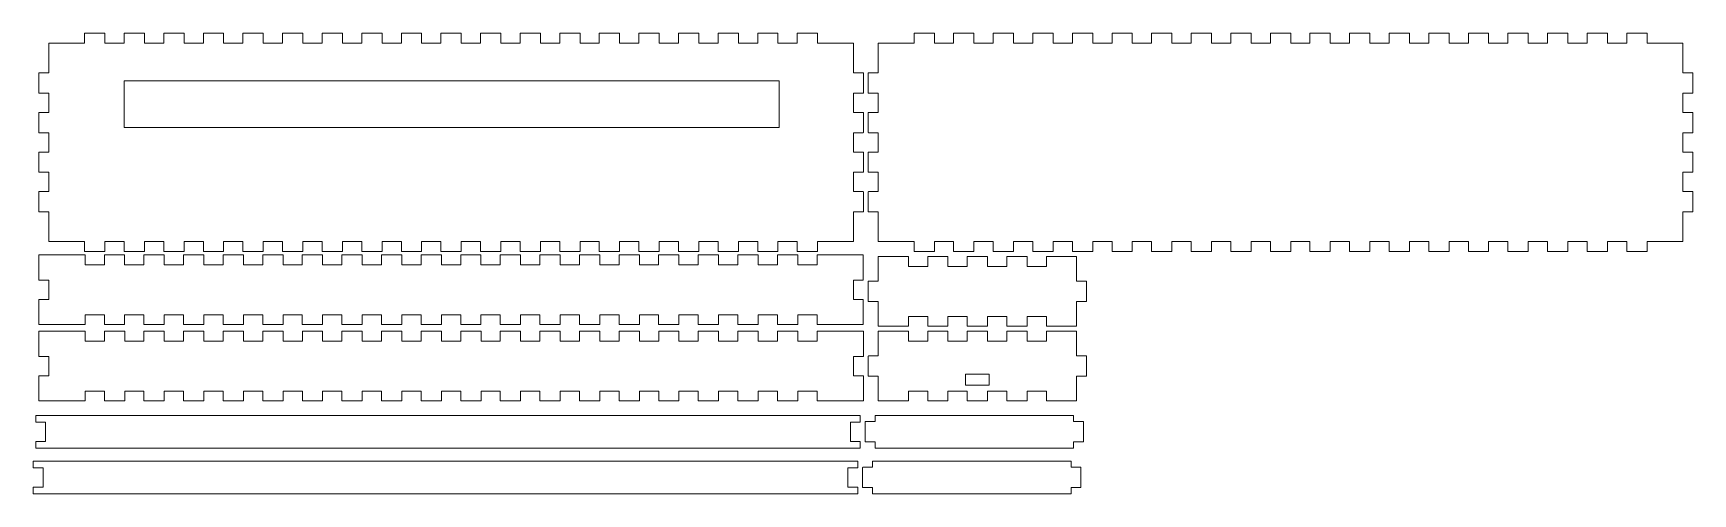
# Model space of a CAD drawing. Header units: millimetres. Extents: x -255 to 416, y -368 to -182.
import ezdxf

# ---------------------------------------------------------------- set-up
doc = ezdxf.new("R2010")
doc.units = ezdxf.units.MM
doc.header["$MEASUREMENT"] = 0
doc.layers.add('Layer 1', color=7, linetype='Continuous')

msp = doc.modelspace()

# ---------------------------------------------------------------- linework, layer by layer
at = {"layer": 'Layer 1', "color": 250, "lineweight": 20}
for points in [[(-218.3032, -219.8256), (46.3674, -219.8256), (46.3674, -200.956), (-218.3032, -200.956), (-218.3032, -219.8256)], [(121.7468, -323.9654), (131.2468, -323.9654), (131.2468, -319.4654), (121.7468, -319.4654), (121.7468, -323.9654)]]:
    msp.add_lwpolyline(points, close=True, dxfattribs=at)
at = {"layer": 'Layer 1', "lineweight": 20}
for points, knots in [([(-248.7032, -265.9154), (-248.7032, -265.9154), (-234.3032, -265.9154), (-234.3032, -265.9154), (-234.3032, -265.9154), (-234.3032, -269.8154), (-234.3032, -269.8154), (-234.3032, -269.8704), (-234.2582, -269.9154), (-234.2032, -269.9154), (-234.2032, -269.9154), (-226.2032, -269.9154), (-226.2032, -269.9154), (-226.1482, -269.9154), (-226.1032, -269.8704), (-226.1032, -269.8154), (-226.1032, -269.8154), (-226.1032, -265.9154), (-226.1032, -265.9154), (-226.1032, -265.9154), (-218.3032, -265.9154), (-218.3032, -265.9154), (-218.3032, -265.9154), (-218.3032, -269.8154), (-218.3032, -269.8154), (-218.3032, -269.8704), (-218.2582, -269.9154), (-218.2032, -269.9154), (-218.2032, -269.9154), (-210.2032, -269.9154), (-210.2032, -269.9154), (-210.1482, -269.9154), (-210.1032, -269.8704), (-210.1032, -269.8154), (-210.1032, -269.8154), (-210.1032, -265.9154), (-210.1032, -265.9154), (-210.1032, -265.9154), (-202.3032, -265.9154), (-202.3032, -265.9154), (-202.3032, -265.9154), (-202.3032, -269.8154), (-202.3032, -269.8154), (-202.3032, -269.8704), (-202.2582, -269.9154), (-202.2032, -269.9154), (-202.2032, -269.9154), (-194.2032, -269.9154), (-194.2032, -269.9154), (-194.1482, -269.9154), (-194.1032, -269.8704), (-194.1032, -269.8154), (-194.1032, -269.8154), (-194.1032, -265.9154), (-194.1032, -265.9154), (-194.1032, -265.9154), (-186.3032, -265.9154), (-186.3032, -265.9154), (-186.3032, -265.9154), (-186.3032, -269.8154), (-186.3032, -269.8154), (-186.3032, -269.8704), (-186.2582, -269.9154), (-186.2032, -269.9154), (-186.2032, -269.9154), (-178.2032, -269.9154), (-178.2032, -269.9154), (-178.1482, -269.9154), (-178.1032, -269.8704), (-178.1032, -269.8154), (-178.1032, -269.8154), (-178.1032, -265.9154), (-178.1032, -265.9154), (-178.1032, -265.9154), (-170.3032, -265.9154), (-170.3032, -265.9154), (-170.3032, -265.9154), (-170.3032, -269.8154), (-170.3032, -269.8154), (-170.3032, -269.8704), (-170.2582, -269.9154), (-170.2032, -269.9154), (-170.2032, -269.9154), (-162.2032, -269.9154), (-162.2032, -269.9154), (-162.1482, -269.9154), (-162.1032, -269.8704), (-162.1032, -269.8154), (-162.1032, -269.8154), (-162.1032, -265.9154), (-162.1032, -265.9154), (-162.1032, -265.9154), (-154.3032, -265.9154), (-154.3032, -265.9154), (-154.3032, -265.9154), (-154.3032, -269.8154), (-154.3032, -269.8154), (-154.3032, -269.8704), (-154.2582, -269.9154), (-154.2032, -269.9154), (-154.2032, -269.9154), (-146.2032, -269.9154), (-146.2032, -269.9154), (-146.1482, -269.9154), (-146.1032, -269.8704), (-146.1032, -269.8154), (-146.1032, -269.8154), (-146.1032, -265.9154), (-146.1032, -265.9154), (-146.1032, -265.9154), (-138.3032, -265.9154), (-138.3032, -265.9154), (-138.3032, -265.9154), (-138.3032, -269.8154), (-138.3032, -269.8154), (-138.3032, -269.8704), (-138.2582, -269.9154), (-138.2032, -269.9154), (-138.2032, -269.9154), (-130.2032, -269.9154), (-130.2032, -269.9154), (-130.1482, -269.9154), (-130.1032, -269.8704), (-130.1032, -269.8154), (-130.1032, -269.8154), (-130.1032, -265.9154), (-130.1032, -265.9154), (-130.1032, -265.9154), (-122.3032, -265.9154), (-122.3032, -265.9154), (-122.3032, -265.9154), (-122.3032, -269.8154), (-122.3032, -269.8154), (-122.3032, -269.8704), (-122.2582, -269.9154), (-122.2032, -269.9154), (-122.2032, -269.9154), (-114.2032, -269.9154), (-114.2032, -269.9154), (-114.1482, -269.9154), (-114.1032, -269.8704), (-114.1032, -269.8154), (-114.1032, -269.8154), (-114.1032, -265.9154), (-114.1032, -265.9154), (-114.1032, -265.9154), (-106.3032, -265.9154), (-106.3032, -265.9154), (-106.3032, -265.9154), (-106.3032, -269.8154), (-106.3032, -269.8154), (-106.3032, -269.8704), (-106.2582, -269.9154), (-106.2032, -269.9154), (-106.2032, -269.9154), (-98.2032, -269.9154), (-98.2032, -269.9154), (-98.1482, -269.9154), (-98.1032, -269.8704), (-98.1032, -269.8154), (-98.1032, -269.8154), (-98.1032, -265.9154), (-98.1032, -265.9154), (-98.1032, -265.9154), (-90.3032, -265.9154), (-90.3032, -265.9154), (-90.3032, -265.9154), (-90.3032, -269.8154), (-90.3032, -269.8154), (-90.3032, -269.8704), (-90.2582, -269.9154), (-90.2032, -269.9154), (-90.2032, -269.9154), (-82.2032, -269.9154), (-82.2032, -269.9154), (-82.1482, -269.9154), (-82.1032, -269.8704), (-82.1032, -269.8154), (-82.1032, -269.8154), (-82.1032, -265.9154), (-82.1032, -265.9154), (-82.1032, -265.9154), (-74.3032, -265.9154), (-74.3032, -265.9154), (-74.3032, -265.9154), (-74.3032, -269.8154), (-74.3032, -269.8154), (-74.3032, -269.8704), (-74.2582, -269.9154), (-74.2032, -269.9154), (-74.2032, -269.9154), (-66.2032, -269.9154), (-66.2032, -269.9154), (-66.1482, -269.9154), (-66.1032, -269.8704), (-66.1032, -269.8154), (-66.1032, -269.8154), (-66.1032, -265.9154), (-66.1032, -265.9154), (-66.1032, -265.9154), (-58.3032, -265.9154), (-58.3032, -265.9154), (-58.3032, -265.9154), (-58.3032, -269.8154), (-58.3032, -269.8154), (-58.3032, -269.8704), (-58.2582, -269.9154), (-58.2032, -269.9154), (-58.2032, -269.9154), (-50.2032, -269.9154), (-50.2032, -269.9154), (-50.1482, -269.9154), (-50.1032, -269.8704), (-50.1032, -269.8154), (-50.1032, -269.8154), (-50.1032, -265.9154), (-50.1032, -265.9154), (-50.1032, -265.9154), (-42.3032, -265.9154), (-42.3032, -265.9154), (-42.3032, -265.9154), (-42.3032, -269.8154), (-42.3032, -269.8154), (-42.3032, -269.8704), (-42.2582, -269.9154), (-42.2032, -269.9154), (-42.2032, -269.9154), (-34.2032, -269.9154), (-34.2032, -269.9154), (-34.1482, -269.9154), (-34.1032, -269.8704), (-34.1032, -269.8154), (-34.1032, -269.8154), (-34.1032, -265.9154), (-34.1032, -265.9154), (-34.1032, -265.9154), (-26.3032, -265.9154), (-26.3032, -265.9154), (-26.3032, -265.9154), (-26.3032, -269.8154), (-26.3032, -269.8154), (-26.3032, -269.8704), (-26.2582, -269.9154), (-26.2032, -269.9154), (-26.2032, -269.9154), (-18.2032, -269.9154), (-18.2032, -269.9154), (-18.1482, -269.9154), (-18.1032, -269.8704), (-18.1032, -269.8154), (-18.1032, -269.8154), (-18.1032, -265.9154), (-18.1032, -265.9154), (-18.1032, -265.9154), (-10.3032, -265.9154), (-10.3032, -265.9154), (-10.3032, -265.9154), (-10.3032, -269.8154), (-10.3032, -269.8154), (-10.3032, -269.8704), (-10.2582, -269.9154), (-10.2032, -269.9154), (-10.2032, -269.9154), (-2.2032, -269.9154), (-2.2032, -269.9154), (-2.1482, -269.9154), (-2.1032, -269.8704), (-2.1032, -269.8154), (-2.1032, -269.8154), (-2.1032, -265.9154), (-2.1032, -265.9154), (-2.1032, -265.9154), (5.6968, -265.9154), (5.6968, -265.9154), (5.6968, -265.9154), (5.6968, -269.8154), (5.6968, -269.8154), (5.6968, -269.8704), (5.7418, -269.9154), (5.7968, -269.9154), (5.7968, -269.9154), (13.7968, -269.9154), (13.7968, -269.9154), (13.8518, -269.9154), (13.8968, -269.8704), (13.8968, -269.8154), (13.8968, -269.8154), (13.8968, -265.9154), (13.8968, -265.9154), (13.8968, -265.9154), (21.6968, -265.9154), (21.6968, -265.9154), (21.6968, -265.9154), (21.6968, -269.8154), (21.6968, -269.8154), (21.6968, -269.8704), (21.7418, -269.9154), (21.7968, -269.9154), (21.7968, -269.9154), (29.7968, -269.9154), (29.7968, -269.9154), (29.8518, -269.9154), (29.8968, -269.8704), (29.8968, -269.8154), (29.8968, -269.8154), (29.8968, -265.9154), (29.8968, -265.9154), (29.8968, -265.9154), (37.6968, -265.9154), (37.6968, -265.9154), (37.6968, -265.9154), (37.6968, -269.8154), (37.6968, -269.8154), (37.6968, -269.8704), (37.7418, -269.9154), (37.7968, -269.9154), (37.7968, -269.9154), (45.7968, -269.9154), (45.7968, -269.9154), (45.8518, -269.9154), (45.8968, -269.8704), (45.8968, -269.8154), (45.8968, -269.8154), (45.8968, -265.9154), (45.8968, -265.9154), (45.8968, -265.9154), (53.6968, -265.9154), (53.6968, -265.9154), (53.6968, -265.9154), (53.6968, -269.8154), (53.6968, -269.8154), (53.6968, -269.8704), (53.7418, -269.9154), (53.7968, -269.9154), (53.7968, -269.9154), (61.7968, -269.9154), (61.7968, -269.9154), (61.8518, -269.9154), (61.8968, -269.8704), (61.8968, -269.8154), (61.8968, -269.8154), (61.8968, -265.9154), (61.8968, -265.9154), (61.8968, -265.9154), (76.2968, -265.9154), (76.2968, -265.9154), (76.3518, -265.9154), (76.3968, -265.8704), (76.3968, -265.8154), (76.3968, -265.8154), (76.3968, -253.9154), (76.3968, -253.9154), (76.3968, -253.9154), (80.2968, -253.9154), (80.2968, -253.9154), (80.3518, -253.9154), (80.3968, -253.8704), (80.3968, -253.8154), (80.3968, -253.8154), (80.3968, -245.8154), (80.3968, -245.8154), (80.3968, -245.7604), (80.3518, -245.7154), (80.2968, -245.7154), (80.2968, -245.7154), (76.3968, -245.7154), (76.3968, -245.7154), (76.3968, -245.7154), (76.3968, -237.9154), (76.3968, -237.9154), (76.3968, -237.9154), (80.2968, -237.9154), (80.2968, -237.9154), (80.3518, -237.9154), (80.3968, -237.8704), (80.3968, -237.8154), (80.3968, -237.8154), (80.3968, -229.8154), (80.3968, -229.8154), (80.3968, -229.7604), (80.3518, -229.7154), (80.2968, -229.7154), (80.2968, -229.7154), (76.3968, -229.7154), (76.3968, -229.7154), (76.3968, -229.7154), (76.3968, -221.9154), (76.3968, -221.9154), (76.3968, -221.9154), (80.2968, -221.9154), (80.2968, -221.9154), (80.3518, -221.9154), (80.3968, -221.8704), (80.3968, -221.8154), (80.3968, -221.8154), (80.3968, -213.8154), (80.3968, -213.8154), (80.3968, -213.7604), (80.3518, -213.7154), (80.2968, -213.7154), (80.2968, -213.7154), (76.3968, -213.7154), (76.3968, -213.7154), (76.3968, -213.7154), (76.3968, -205.9154), (76.3968, -205.9154), (76.3968, -205.9154), (80.2968, -205.9154), (80.2968, -205.9154), (80.3518, -205.9154), (80.3968, -205.8704), (80.3968, -205.8154), (80.3968, -205.8154), (80.3968, -197.8154), (80.3968, -197.8154), (80.3968, -197.7604), (80.3518, -197.7154), (80.2968, -197.7154), (80.2968, -197.7154), (76.3968, -197.7154), (76.3968, -197.7154), (76.3968, -197.7154), (76.3968, -185.8154), (76.3968, -185.8154), (76.3968, -185.7604), (76.3518, -185.7154), (76.2968, -185.7154), (76.2968, -185.7154), (61.8968, -185.7154), (61.8968, -185.7154), (61.8968, -185.7154), (61.8968, -181.8154), (61.8968, -181.8154), (61.8968, -181.7604), (61.8518, -181.7154), (61.7968, -181.7154), (61.7968, -181.7154), (53.7968, -181.7154), (53.7968, -181.7154), (53.7418, -181.7154), (53.6968, -181.7604), (53.6968, -181.8154), (53.6968, -181.8154), (53.6968, -185.7154), (53.6968, -185.7154), (53.6968, -185.7154), (45.8968, -185.7154), (45.8968, -185.7154), (45.8968, -185.7154), (45.8968, -181.8154), (45.8968, -181.8154), (45.8968, -181.7604), (45.8518, -181.7154), (45.7968, -181.7154), (45.7968, -181.7154), (37.7968, -181.7154), (37.7968, -181.7154), (37.7418, -181.7154), (37.6968, -181.7604), (37.6968, -181.8154), (37.6968, -181.8154), (37.6968, -185.7154), (37.6968, -185.7154), (37.6968, -185.7154), (29.8968, -185.7154), (29.8968, -185.7154), (29.8968, -185.7154), (29.8968, -181.8154), (29.8968, -181.8154), (29.8968, -181.7604), (29.8518, -181.7154), (29.7968, -181.7154), (29.7968, -181.7154), (21.7968, -181.7154), (21.7968, -181.7154), (21.7418, -181.7154), (21.6968, -181.7604), (21.6968, -181.8154), (21.6968, -181.8154), (21.6968, -185.7154), (21.6968, -185.7154), (21.6968, -185.7154), (13.8968, -185.7154), (13.8968, -185.7154), (13.8968, -185.7154), (13.8968, -181.8154), (13.8968, -181.8154), (13.8968, -181.7604), (13.8518, -181.7154), (13.7968, -181.7154), (13.7968, -181.7154), (5.7968, -181.7154), (5.7968, -181.7154), (5.7418, -181.7154), (5.6968, -181.7604), (5.6968, -181.8154), (5.6968, -181.8154), (5.6968, -185.7154), (5.6968, -185.7154), (5.6968, -185.7154), (-2.1032, -185.7154), (-2.1032, -185.7154), (-2.1032, -185.7154), (-2.1032, -181.8154), (-2.1032, -181.8154), (-2.1032, -181.7604), (-2.1482, -181.7154), (-2.2032, -181.7154), (-2.2032, -181.7154), (-10.2032, -181.7154), (-10.2032, -181.7154), (-10.2582, -181.7154), (-10.3032, -181.7604), (-10.3032, -181.8154), (-10.3032, -181.8154), (-10.3032, -185.7154), (-10.3032, -185.7154), (-10.3032, -185.7154), (-18.1032, -185.7154), (-18.1032, -185.7154), (-18.1032, -185.7154), (-18.1032, -181.8154), (-18.1032, -181.8154), (-18.1032, -181.7604), (-18.1482, -181.7154), (-18.2032, -181.7154), (-18.2032, -181.7154), (-26.2032, -181.7154), (-26.2032, -181.7154), (-26.2582, -181.7154), (-26.3032, -181.7604), (-26.3032, -181.8154), (-26.3032, -181.8154), (-26.3032, -185.7154), (-26.3032, -185.7154), (-26.3032, -185.7154), (-34.1032, -185.7154), (-34.1032, -185.7154), (-34.1032, -185.7154), (-34.1032, -181.8154), (-34.1032, -181.8154), (-34.1032, -181.7604), (-34.1482, -181.7154), (-34.2032, -181.7154), (-34.2032, -181.7154), (-42.2032, -181.7154), (-42.2032, -181.7154), (-42.2582, -181.7154), (-42.3032, -181.7604), (-42.3032, -181.8154), (-42.3032, -181.8154), (-42.3032, -185.7154), (-42.3032, -185.7154), (-42.3032, -185.7154), (-50.1032, -185.7154), (-50.1032, -185.7154), (-50.1032, -185.7154), (-50.1032, -181.8154), (-50.1032, -181.8154), (-50.1032, -181.7604), (-50.1482, -181.7154), (-50.2032, -181.7154), (-50.2032, -181.7154), (-58.2032, -181.7154), (-58.2032, -181.7154), (-58.2582, -181.7154), (-58.3032, -181.7604), (-58.3032, -181.8154), (-58.3032, -181.8154), (-58.3032, -185.7154), (-58.3032, -185.7154), (-58.3032, -185.7154), (-66.1032, -185.7154), (-66.1032, -185.7154), (-66.1032, -185.7154), (-66.1032, -181.8154), (-66.1032, -181.8154), (-66.1032, -181.7604), (-66.1482, -181.7154), (-66.2032, -181.7154), (-66.2032, -181.7154), (-74.2032, -181.7154), (-74.2032, -181.7154), (-74.2582, -181.7154), (-74.3032, -181.7604), (-74.3032, -181.8154), (-74.3032, -181.8154), (-74.3032, -185.7154), (-74.3032, -185.7154), (-74.3032, -185.7154), (-82.1032, -185.7154), (-82.1032, -185.7154), (-82.1032, -185.7154), (-82.1032, -181.8154), (-82.1032, -181.8154), (-82.1032, -181.7604), (-82.1482, -181.7154), (-82.2032, -181.7154), (-82.2032, -181.7154), (-90.2032, -181.7154), (-90.2032, -181.7154), (-90.2582, -181.7154), (-90.3032, -181.7604), (-90.3032, -181.8154), (-90.3032, -181.8154), (-90.3032, -185.7154), (-90.3032, -185.7154), (-90.3032, -185.7154), (-98.1032, -185.7154), (-98.1032, -185.7154), (-98.1032, -185.7154), (-98.1032, -181.8154), (-98.1032, -181.8154), (-98.1032, -181.7604), (-98.1482, -181.7154), (-98.2032, -181.7154), (-98.2032, -181.7154), (-106.2032, -181.7154), (-106.2032, -181.7154), (-106.2582, -181.7154), (-106.3032, -181.7604), (-106.3032, -181.8154), (-106.3032, -181.8154), (-106.3032, -185.7154), (-106.3032, -185.7154), (-106.3032, -185.7154), (-114.1032, -185.7154), (-114.1032, -185.7154), (-114.1032, -185.7154), (-114.1032, -181.8154), (-114.1032, -181.8154), (-114.1032, -181.7604), (-114.1482, -181.7154), (-114.2032, -181.7154), (-114.2032, -181.7154), (-122.2032, -181.7154), (-122.2032, -181.7154), (-122.2582, -181.7154), (-122.3032, -181.7604), (-122.3032, -181.8154), (-122.3032, -181.8154), (-122.3032, -185.7154), (-122.3032, -185.7154), (-122.3032, -185.7154), (-130.1032, -185.7154), (-130.1032, -185.7154), (-130.1032, -185.7154), (-130.1032, -181.8154), (-130.1032, -181.8154), (-130.1032, -181.7604), (-130.1482, -181.7154), (-130.2032, -181.7154), (-130.2032, -181.7154), (-138.2032, -181.7154), (-138.2032, -181.7154), (-138.2582, -181.7154), (-138.3032, -181.7604), (-138.3032, -181.8154), (-138.3032, -181.8154), (-138.3032, -185.7154), (-138.3032, -185.7154), (-138.3032, -185.7154), (-146.1032, -185.7154), (-146.1032, -185.7154), (-146.1032, -185.7154), (-146.1032, -181.8154), (-146.1032, -181.8154), (-146.1032, -181.7604), (-146.1482, -181.7154), (-146.2032, -181.7154), (-146.2032, -181.7154), (-154.2032, -181.7154), (-154.2032, -181.7154), (-154.2582, -181.7154), (-154.3032, -181.7604), (-154.3032, -181.8154), (-154.3032, -181.8154), (-154.3032, -185.7154), (-154.3032, -185.7154), (-154.3032, -185.7154), (-162.1032, -185.7154), (-162.1032, -185.7154), (-162.1032, -185.7154), (-162.1032, -181.8154), (-162.1032, -181.8154), (-162.1032, -181.7604), (-162.1482, -181.7154), (-162.2032, -181.7154), (-162.2032, -181.7154), (-170.2032, -181.7154), (-170.2032, -181.7154), (-170.2582, -181.7154), (-170.3032, -181.7604), (-170.3032, -181.8154), (-170.3032, -181.8154), (-170.3032, -185.7154), (-170.3032, -185.7154), (-170.3032, -185.7154), (-178.1032, -185.7154), (-178.1032, -185.7154), (-178.1032, -185.7154), (-178.1032, -181.8154), (-178.1032, -181.8154), (-178.1032, -181.7604), (-178.1482, -181.7154), (-178.2032, -181.7154), (-178.2032, -181.7154), (-186.2032, -181.7154), (-186.2032, -181.7154), (-186.2582, -181.7154), (-186.3032, -181.7604), (-186.3032, -181.8154), (-186.3032, -181.8154), (-186.3032, -185.7154), (-186.3032, -185.7154), (-186.3032, -185.7154), (-194.1032, -185.7154), (-194.1032, -185.7154), (-194.1032, -185.7154), (-194.1032, -181.8154), (-194.1032, -181.8154), (-194.1032, -181.7604), (-194.1482, -181.7154), (-194.2032, -181.7154), (-194.2032, -181.7154), (-202.2032, -181.7154), (-202.2032, -181.7154), (-202.2582, -181.7154), (-202.3032, -181.7604), (-202.3032, -181.8154), (-202.3032, -181.8154), (-202.3032, -185.7154), (-202.3032, -185.7154), (-202.3032, -185.7154), (-210.1032, -185.7154), (-210.1032, -185.7154), (-210.1032, -185.7154), (-210.1032, -181.8154), (-210.1032, -181.8154), (-210.1032, -181.7604), (-210.1482, -181.7154), (-210.2032, -181.7154), (-210.2032, -181.7154), (-218.2032, -181.7154), (-218.2032, -181.7154), (-218.2582, -181.7154), (-218.3032, -181.7604), (-218.3032, -181.8154), (-218.3032, -181.8154), (-218.3032, -185.7154), (-218.3032, -185.7154), (-218.3032, -185.7154), (-226.1032, -185.7154), (-226.1032, -185.7154), (-226.1032, -185.7154), (-226.1032, -181.8154), (-226.1032, -181.8154), (-226.1032, -181.7604), (-226.1482, -181.7154), (-226.2032, -181.7154), (-226.2032, -181.7154), (-234.2032, -181.7154), (-234.2032, -181.7154), (-234.2582, -181.7154), (-234.3032, -181.7604), (-234.3032, -181.8154), (-234.3032, -181.8154), (-234.3032, -185.7154), (-234.3032, -185.7154), (-234.3032, -185.7154), (-248.7032, -185.7154), (-248.7032, -185.7154), (-248.7582, -185.7154), (-248.8032, -185.7604), (-248.8032, -185.8154), (-248.8032, -185.8154), (-248.8032, -197.7154), (-248.8032, -197.7154), (-248.8032, -197.7154), (-252.7032, -197.7154), (-252.7032, -197.7154), (-252.7582, -197.7154), (-252.8032, -197.7604), (-252.8032, -197.8154), (-252.8032, -197.8154), (-252.8032, -205.8154), (-252.8032, -205.8154), (-252.8032, -205.8704), (-252.7582, -205.9154), (-252.7032, -205.9154), (-252.7032, -205.9154), (-248.8032, -205.9154), (-248.8032, -205.9154), (-248.8032, -205.9154), (-248.8032, -213.7154), (-248.8032, -213.7154), (-248.8032, -213.7154), (-252.7032, -213.7154), (-252.7032, -213.7154), (-252.7582, -213.7154), (-252.8032, -213.7604), (-252.8032, -213.8154), (-252.8032, -213.8154), (-252.8032, -221.8154), (-252.8032, -221.8154), (-252.8032, -221.8704), (-252.7582, -221.9154), (-252.7032, -221.9154), (-252.7032, -221.9154), (-248.8032, -221.9154), (-248.8032, -221.9154), (-248.8032, -221.9154), (-248.8032, -229.7154), (-248.8032, -229.7154), (-248.8032, -229.7154), (-252.7032, -229.7154), (-252.7032, -229.7154), (-252.7582, -229.7154), (-252.8032, -229.7604), (-252.8032, -229.8154), (-252.8032, -229.8154), (-252.8032, -237.8154), (-252.8032, -237.8154), (-252.8032, -237.8704), (-252.7582, -237.9154), (-252.7032, -237.9154), (-252.7032, -237.9154), (-248.8032, -237.9154), (-248.8032, -237.9154), (-248.8032, -237.9154), (-248.8032, -245.7154), (-248.8032, -245.7154), (-248.8032, -245.7154), (-252.7032, -245.7154), (-252.7032, -245.7154), (-252.7582, -245.7154), (-252.8032, -245.7604), (-252.8032, -245.8154), (-252.8032, -245.8154), (-252.8032, -253.8154), (-252.8032, -253.8154), (-252.8032, -253.8704), (-252.7582, -253.9154), (-252.7032, -253.9154), (-252.7032, -253.9154), (-248.8032, -253.9154), (-248.8032, -253.9154), (-248.8032, -253.9154), (-248.8032, -265.8154), (-248.8032, -265.8154), (-248.8032, -265.8704), (-248.7582, -265.9154), (-248.7032, -265.9154)], [0, 0, 0, 0, 0.00352113, 0.00352113, 0.00352113, 0.00704225, 0.00704225, 0.00704225, 0.01056338, 0.01056338, 0.01056338, 0.01408451, 0.01408451, 0.01408451, 0.01760563, 0.01760563, 0.01760563, 0.02112676, 0.02112676, 0.02112676, 0.02464789, 0.02464789, 0.02464789, 0.02816901, 0.02816901, 0.02816901, 0.03169014, 0.03169014, 0.03169014, 0.03521127, 0.03521127, 0.03521127, 0.03873239, 0.03873239, 0.03873239, 0.04225352, 0.04225352, 0.04225352, 0.04577465, 0.04577465, 0.04577465, 0.04929577, 0.04929577, 0.04929577, 0.0528169, 0.0528169, 0.0528169, 0.05633803, 0.05633803, 0.05633803, 0.05985915, 0.05985915, 0.05985915, 0.06338028, 0.06338028, 0.06338028, 0.06690141, 0.06690141, 0.06690141, 0.07042254, 0.07042254, 0.07042254, 0.07394366, 0.07394366, 0.07394366, 0.07746479, 0.07746479, 0.07746479, 0.08098592, 0.08098592, 0.08098592, 0.08450704, 0.08450704, 0.08450704, 0.08802817, 0.08802817, 0.08802817, 0.0915493, 0.0915493, 0.0915493, 0.09507042, 0.09507042, 0.09507042, 0.09859155, 0.09859155, 0.09859155, 0.10211268, 0.10211268, 0.10211268, 0.1056338, 0.1056338, 0.1056338, 0.10915493, 0.10915493, 0.10915493, 0.11267606, 0.11267606, 0.11267606, 0.11619718, 0.11619718, 0.11619718, 0.11971831, 0.11971831, 0.11971831, 0.12323944, 0.12323944, 0.12323944, 0.12676056, 0.12676056, 0.12676056, 0.13028169, 0.13028169, 0.13028169, 0.13380282, 0.13380282, 0.13380282, 0.13732394, 0.13732394, 0.13732394, 0.14084507, 0.14084507, 0.14084507, 0.1443662, 0.1443662, 0.1443662, 0.14788732, 0.14788732, 0.14788732, 0.15140845, 0.15140845, 0.15140845, 0.15492958, 0.15492958, 0.15492958, 0.1584507, 0.1584507, 0.1584507, 0.16197183, 0.16197183, 0.16197183, 0.16549296, 0.16549296, 0.16549296, 0.16901408, 0.16901408, 0.16901408, 0.17253521, 0.17253521, 0.17253521, 0.17605634, 0.17605634, 0.17605634, 0.17957746, 0.17957746, 0.17957746, 0.18309859, 0.18309859, 0.18309859, 0.18661972, 0.18661972, 0.18661972, 0.19014085, 0.19014085, 0.19014085, 0.19366197, 0.19366197, 0.19366197, 0.1971831, 0.1971831, 0.1971831, 0.20070423, 0.20070423, 0.20070423, 0.20422535, 0.20422535, 0.20422535, 0.20774648, 0.20774648, 0.20774648, 0.21126761, 0.21126761, 0.21126761, 0.21478873, 0.21478873, 0.21478873, 0.21830986, 0.21830986, 0.21830986, 0.22183099, 0.22183099, 0.22183099, 0.22535211, 0.22535211, 0.22535211, 0.22887324, 0.22887324, 0.22887324, 0.23239437, 0.23239437, 0.23239437, 0.23591549, 0.23591549, 0.23591549, 0.23943662, 0.23943662, 0.23943662, 0.24295775, 0.24295775, 0.24295775, 0.24647887, 0.24647887, 0.24647887, 0.25, 0.25, 0.25, 0.25352113, 0.25352113, 0.25352113, 0.25704225, 0.25704225, 0.25704225, 0.26056338, 0.26056338, 0.26056338, 0.26408451, 0.26408451, 0.26408451, 0.26760563, 0.26760563, 0.26760563, 0.27112676, 0.27112676, 0.27112676, 0.27464789, 0.27464789, 0.27464789, 0.27816901, 0.27816901, 0.27816901, 0.28169014, 0.28169014, 0.28169014, 0.28521127, 0.28521127, 0.28521127, 0.28873239, 0.28873239, 0.28873239, 0.29225352, 0.29225352, 0.29225352, 0.29577465, 0.29577465, 0.29577465, 0.29929577, 0.29929577, 0.29929577, 0.3028169, 0.3028169, 0.3028169, 0.30633803, 0.30633803, 0.30633803, 0.30985915, 0.30985915, 0.30985915, 0.31338028, 0.31338028, 0.31338028, 0.31690141, 0.31690141, 0.31690141, 0.32042254, 0.32042254, 0.32042254, 0.32394366, 0.32394366, 0.32394366, 0.32746479, 0.32746479, 0.32746479, 0.33098592, 0.33098592, 0.33098592, 0.33450704, 0.33450704, 0.33450704, 0.33802817, 0.33802817, 0.33802817, 0.3415493, 0.3415493, 0.3415493, 0.34507042, 0.34507042, 0.34507042, 0.34859155, 0.34859155, 0.34859155, 0.35211268, 0.35211268, 0.35211268, 0.3556338, 0.3556338, 0.3556338, 0.35915493, 0.35915493, 0.35915493, 0.36267606, 0.36267606, 0.36267606, 0.36619718, 0.36619718, 0.36619718, 0.36971831, 0.36971831, 0.36971831, 0.37323944, 0.37323944, 0.37323944, 0.37676056, 0.37676056, 0.37676056, 0.38028169, 0.38028169, 0.38028169, 0.38380282, 0.38380282, 0.38380282, 0.38732394, 0.38732394, 0.38732394, 0.39084507, 0.39084507, 0.39084507, 0.3943662, 0.3943662, 0.3943662, 0.39788732, 0.39788732, 0.39788732, 0.40140845, 0.40140845, 0.40140845, 0.40492958, 0.40492958, 0.40492958, 0.4084507, 0.4084507, 0.4084507, 0.41197183, 0.41197183, 0.41197183, 0.41549296, 0.41549296, 0.41549296, 0.41901408, 0.41901408, 0.41901408, 0.42253521, 0.42253521, 0.42253521, 0.42605634, 0.42605634, 0.42605634, 0.42957746, 0.42957746, 0.42957746, 0.43309859, 0.43309859, 0.43309859, 0.43661972, 0.43661972, 0.43661972, 0.44014085, 0.44014085, 0.44014085, 0.44366197, 0.44366197, 0.44366197, 0.4471831, 0.4471831, 0.4471831, 0.45070423, 0.45070423, 0.45070423, 0.45422535, 0.45422535, 0.45422535, 0.45774648, 0.45774648, 0.45774648, 0.46126761, 0.46126761, 0.46126761, 0.46478873, 0.46478873, 0.46478873, 0.46830986, 0.46830986, 0.46830986, 0.47183099, 0.47183099, 0.47183099, 0.47535211, 0.47535211, 0.47535211, 0.47887324, 0.47887324, 0.47887324, 0.48239437, 0.48239437, 0.48239437, 0.48591549, 0.48591549, 0.48591549, 0.48943662, 0.48943662, 0.48943662, 0.49295775, 0.49295775, 0.49295775, 0.49647887, 0.49647887, 0.49647887, 0.5, 0.5, 0.5, 0.50352113, 0.50352113, 0.50352113, 0.50704225, 0.50704225, 0.50704225, 0.51056338, 0.51056338, 0.51056338, 0.51408451, 0.51408451, 0.51408451, 0.51760563, 0.51760563, 0.51760563, 0.52112676, 0.52112676, 0.52112676, 0.52464789, 0.52464789, 0.52464789, 0.52816901, 0.52816901, 0.52816901, 0.53169014, 0.53169014, 0.53169014, 0.53521127, 0.53521127, 0.53521127, 0.53873239, 0.53873239, 0.53873239, 0.54225352, 0.54225352, 0.54225352, 0.54577465, 0.54577465, 0.54577465, 0.54929577, 0.54929577, 0.54929577, 0.5528169, 0.5528169, 0.5528169, 0.55633803, 0.55633803, 0.55633803, 0.55985915, 0.55985915, 0.55985915, 0.56338028, 0.56338028, 0.56338028, 0.56690141, 0.56690141, 0.56690141, 0.57042254, 0.57042254, 0.57042254, 0.57394366, 0.57394366, 0.57394366, 0.57746479, 0.57746479, 0.57746479, 0.58098592, 0.58098592, 0.58098592, 0.58450704, 0.58450704, 0.58450704, 0.58802817, 0.58802817, 0.58802817, 0.5915493, 0.5915493, 0.5915493, 0.59507042, 0.59507042, 0.59507042, 0.59859155, 0.59859155, 0.59859155, 0.60211268, 0.60211268, 0.60211268, 0.6056338, 0.6056338, 0.6056338, 0.60915493, 0.60915493, 0.60915493, 0.61267606, 0.61267606, 0.61267606, 0.61619718, 0.61619718, 0.61619718, 0.61971831, 0.61971831, 0.61971831, 0.62323944, 0.62323944, 0.62323944, 0.62676056, 0.62676056, 0.62676056, 0.63028169, 0.63028169, 0.63028169, 0.63380282, 0.63380282, 0.63380282, 0.63732394, 0.63732394, 0.63732394, 0.64084507, 0.64084507, 0.64084507, 0.6443662, 0.6443662, 0.6443662, 0.64788732, 0.64788732, 0.64788732, 0.65140845, 0.65140845, 0.65140845, 0.65492958, 0.65492958, 0.65492958, 0.6584507, 0.6584507, 0.6584507, 0.66197183, 0.66197183, 0.66197183, 0.66549296, 0.66549296, 0.66549296, 0.66901408, 0.66901408, 0.66901408, 0.67253521, 0.67253521, 0.67253521, 0.67605634, 0.67605634, 0.67605634, 0.67957746, 0.67957746, 0.67957746, 0.68309859, 0.68309859, 0.68309859, 0.68661972, 0.68661972, 0.68661972, 0.69014085, 0.69014085, 0.69014085, 0.69366197, 0.69366197, 0.69366197, 0.6971831, 0.6971831, 0.6971831, 0.70070423, 0.70070423, 0.70070423, 0.70422535, 0.70422535, 0.70422535, 0.70774648, 0.70774648, 0.70774648, 0.71126761, 0.71126761, 0.71126761, 0.71478873, 0.71478873, 0.71478873, 0.71830986, 0.71830986, 0.71830986, 0.72183099, 0.72183099, 0.72183099, 0.72535211, 0.72535211, 0.72535211, 0.72887324, 0.72887324, 0.72887324, 0.73239437, 0.73239437, 0.73239437, 0.73591549, 0.73591549, 0.73591549, 0.73943662, 0.73943662, 0.73943662, 0.74295775, 0.74295775, 0.74295775, 0.74647887, 0.74647887, 0.74647887, 0.75, 0.75, 0.75, 0.75352113, 0.75352113, 0.75352113, 0.75704225, 0.75704225, 0.75704225, 0.76056338, 0.76056338, 0.76056338, 0.76408451, 0.76408451, 0.76408451, 0.76760563, 0.76760563, 0.76760563, 0.77112676, 0.77112676, 0.77112676, 0.77464789, 0.77464789, 0.77464789, 0.77816901, 0.77816901, 0.77816901, 0.78169014, 0.78169014, 0.78169014, 0.78521127, 0.78521127, 0.78521127, 0.78873239, 0.78873239, 0.78873239, 0.79225352, 0.79225352, 0.79225352, 0.79577465, 0.79577465, 0.79577465, 0.79929577, 0.79929577, 0.79929577, 0.8028169, 0.8028169, 0.8028169, 0.80633803, 0.80633803, 0.80633803, 0.80985915, 0.80985915, 0.80985915, 0.81338028, 0.81338028, 0.81338028, 0.81690141, 0.81690141, 0.81690141, 0.82042254, 0.82042254, 0.82042254, 0.82394366, 0.82394366, 0.82394366, 0.82746479, 0.82746479, 0.82746479, 0.83098592, 0.83098592, 0.83098592, 0.83450704, 0.83450704, 0.83450704, 0.83802817, 0.83802817, 0.83802817, 0.8415493, 0.8415493, 0.8415493, 0.84507042, 0.84507042, 0.84507042, 0.84859155, 0.84859155, 0.84859155, 0.85211268, 0.85211268, 0.85211268, 0.8556338, 0.8556338, 0.8556338, 0.85915493, 0.85915493, 0.85915493, 0.86267606, 0.86267606, 0.86267606, 0.86619718, 0.86619718, 0.86619718, 0.86971831, 0.86971831, 0.86971831, 0.87323944, 0.87323944, 0.87323944, 0.87676056, 0.87676056, 0.87676056, 0.88028169, 0.88028169, 0.88028169, 0.88380282, 0.88380282, 0.88380282, 0.88732394, 0.88732394, 0.88732394, 0.89084507, 0.89084507, 0.89084507, 0.8943662, 0.8943662, 0.8943662, 0.89788732, 0.89788732, 0.89788732, 0.90140845, 0.90140845, 0.90140845, 0.90492958, 0.90492958, 0.90492958, 0.9084507, 0.9084507, 0.9084507, 0.91197183, 0.91197183, 0.91197183, 0.91549296, 0.91549296, 0.91549296, 0.91901408, 0.91901408, 0.91901408, 0.92253521, 0.92253521, 0.92253521, 0.92605634, 0.92605634, 0.92605634, 0.92957746, 0.92957746, 0.92957746, 0.93309859, 0.93309859, 0.93309859, 0.93661972, 0.93661972, 0.93661972, 0.94014085, 0.94014085, 0.94014085, 0.94366197, 0.94366197, 0.94366197, 0.9471831, 0.9471831, 0.9471831, 0.95070423, 0.95070423, 0.95070423, 0.95422535, 0.95422535, 0.95422535, 0.95774648, 0.95774648, 0.95774648, 0.96126761, 0.96126761, 0.96126761, 0.96478873, 0.96478873, 0.96478873, 0.96830986, 0.96830986, 0.96830986, 0.97183099, 0.97183099, 0.97183099, 0.97535211, 0.97535211, 0.97535211, 0.97887324, 0.97887324, 0.97887324, 0.98239437, 0.98239437, 0.98239437, 0.98591549, 0.98591549, 0.98591549, 0.98943662, 0.98943662, 0.98943662, 0.99295775, 0.99295775, 0.99295775, 0.99647887, 0.99647887, 0.99647887, 1, 1, 1, 1]), ([(86.4968, -265.9154), (86.4968, -265.9154), (100.8968, -265.9154), (100.8968, -265.9154), (100.8968, -265.9154), (100.8968, -269.8154), (100.8968, -269.8154), (100.8968, -269.8704), (100.9418, -269.9154), (100.9968, -269.9154), (100.9968, -269.9154), (108.9968, -269.9154), (108.9968, -269.9154), (109.0518, -269.9154), (109.0968, -269.8704), (109.0968, -269.8154), (109.0968, -269.8154), (109.0968, -265.9154), (109.0968, -265.9154), (109.0968, -265.9154), (116.8968, -265.9154), (116.8968, -265.9154), (116.8968, -265.9154), (116.8968, -269.8154), (116.8968, -269.8154), (116.8968, -269.8704), (116.9418, -269.9154), (116.9968, -269.9154), (116.9968, -269.9154), (124.9968, -269.9154), (124.9968, -269.9154), (125.0518, -269.9154), (125.0968, -269.8704), (125.0968, -269.8154), (125.0968, -269.8154), (125.0968, -265.9154), (125.0968, -265.9154), (125.0968, -265.9154), (132.8968, -265.9154), (132.8968, -265.9154), (132.8968, -265.9154), (132.8968, -269.8154), (132.8968, -269.8154), (132.8968, -269.8704), (132.9418, -269.9154), (132.9968, -269.9154), (132.9968, -269.9154), (140.9968, -269.9154), (140.9968, -269.9154), (141.0518, -269.9154), (141.0968, -269.8704), (141.0968, -269.8154), (141.0968, -269.8154), (141.0968, -265.9154), (141.0968, -265.9154), (141.0968, -265.9154), (148.8968, -265.9154), (148.8968, -265.9154), (148.8968, -265.9154), (148.8968, -269.8154), (148.8968, -269.8154), (148.8968, -269.8704), (148.9418, -269.9154), (148.9968, -269.9154), (148.9968, -269.9154), (156.9968, -269.9154), (156.9968, -269.9154), (157.0518, -269.9154), (157.0968, -269.8704), (157.0968, -269.8154), (157.0968, -269.8154), (157.0968, -265.9154), (157.0968, -265.9154), (157.0968, -265.9154), (164.8968, -265.9154), (164.8968, -265.9154), (164.8968, -265.9154), (164.8968, -269.8154), (164.8968, -269.8154), (164.8968, -269.8704), (164.9418, -269.9154), (164.9968, -269.9154), (164.9968, -269.9154), (172.9968, -269.9154), (172.9968, -269.9154), (173.0518, -269.9154), (173.0968, -269.8704), (173.0968, -269.8154), (173.0968, -269.8154), (173.0968, -265.9154), (173.0968, -265.9154), (173.0968, -265.9154), (180.8968, -265.9154), (180.8968, -265.9154), (180.8968, -265.9154), (180.8968, -269.8154), (180.8968, -269.8154), (180.8968, -269.8704), (180.9418, -269.9154), (180.9968, -269.9154), (180.9968, -269.9154), (188.9968, -269.9154), (188.9968, -269.9154), (189.0518, -269.9154), (189.0968, -269.8704), (189.0968, -269.8154), (189.0968, -269.8154), (189.0968, -265.9154), (189.0968, -265.9154), (189.0968, -265.9154), (196.8968, -265.9154), (196.8968, -265.9154), (196.8968, -265.9154), (196.8968, -269.8154), (196.8968, -269.8154), (196.8968, -269.8704), (196.9418, -269.9154), (196.9968, -269.9154), (196.9968, -269.9154), (204.9968, -269.9154), (204.9968, -269.9154), (205.0518, -269.9154), (205.0968, -269.8704), (205.0968, -269.8154), (205.0968, -269.8154), (205.0968, -265.9154), (205.0968, -265.9154), (205.0968, -265.9154), (212.8968, -265.9154), (212.8968, -265.9154), (212.8968, -265.9154), (212.8968, -269.8154), (212.8968, -269.8154), (212.8968, -269.8704), (212.9418, -269.9154), (212.9968, -269.9154), (212.9968, -269.9154), (220.9968, -269.9154), (220.9968, -269.9154), (221.0518, -269.9154), (221.0968, -269.8704), (221.0968, -269.8154), (221.0968, -269.8154), (221.0968, -265.9154), (221.0968, -265.9154), (221.0968, -265.9154), (228.8968, -265.9154), (228.8968, -265.9154), (228.8968, -265.9154), (228.8968, -269.8154), (228.8968, -269.8154), (228.8968, -269.8704), (228.9418, -269.9154), (228.9968, -269.9154), (228.9968, -269.9154), (236.9968, -269.9154), (236.9968, -269.9154), (237.0518, -269.9154), (237.0968, -269.8704), (237.0968, -269.8154), (237.0968, -269.8154), (237.0968, -265.9154), (237.0968, -265.9154), (237.0968, -265.9154), (244.8968, -265.9154), (244.8968, -265.9154), (244.8968, -265.9154), (244.8968, -269.8154), (244.8968, -269.8154), (244.8968, -269.8704), (244.9418, -269.9154), (244.9968, -269.9154), (244.9968, -269.9154), (252.9968, -269.9154), (252.9968, -269.9154), (253.0518, -269.9154), (253.0968, -269.8704), (253.0968, -269.8154), (253.0968, -269.8154), (253.0968, -265.9154), (253.0968, -265.9154), (253.0968, -265.9154), (260.8968, -265.9154), (260.8968, -265.9154), (260.8968, -265.9154), (260.8968, -269.8154), (260.8968, -269.8154), (260.8968, -269.8704), (260.9418, -269.9154), (260.9968, -269.9154), (260.9968, -269.9154), (268.9968, -269.9154), (268.9968, -269.9154), (269.0518, -269.9154), (269.0968, -269.8704), (269.0968, -269.8154), (269.0968, -269.8154), (269.0968, -265.9154), (269.0968, -265.9154), (269.0968, -265.9154), (276.8968, -265.9154), (276.8968, -265.9154), (276.8968, -265.9154), (276.8968, -269.8154), (276.8968, -269.8154), (276.8968, -269.8704), (276.9418, -269.9154), (276.9968, -269.9154), (276.9968, -269.9154), (284.9968, -269.9154), (284.9968, -269.9154), (285.0518, -269.9154), (285.0968, -269.8704), (285.0968, -269.8154), (285.0968, -269.8154), (285.0968, -265.9154), (285.0968, -265.9154), (285.0968, -265.9154), (292.8968, -265.9154), (292.8968, -265.9154), (292.8968, -265.9154), (292.8968, -269.8154), (292.8968, -269.8154), (292.8968, -269.8704), (292.9418, -269.9154), (292.9968, -269.9154), (292.9968, -269.9154), (300.9968, -269.9154), (300.9968, -269.9154), (301.0518, -269.9154), (301.0968, -269.8704), (301.0968, -269.8154), (301.0968, -269.8154), (301.0968, -265.9154), (301.0968, -265.9154), (301.0968, -265.9154), (308.8968, -265.9154), (308.8968, -265.9154), (308.8968, -265.9154), (308.8968, -269.8154), (308.8968, -269.8154), (308.8968, -269.8704), (308.9418, -269.9154), (308.9968, -269.9154), (308.9968, -269.9154), (316.9968, -269.9154), (316.9968, -269.9154), (317.0518, -269.9154), (317.0968, -269.8704), (317.0968, -269.8154), (317.0968, -269.8154), (317.0968, -265.9154), (317.0968, -265.9154), (317.0968, -265.9154), (324.8968, -265.9154), (324.8968, -265.9154), (324.8968, -265.9154), (324.8968, -269.8154), (324.8968, -269.8154), (324.8968, -269.8704), (324.9418, -269.9154), (324.9968, -269.9154), (324.9968, -269.9154), (332.9968, -269.9154), (332.9968, -269.9154), (333.0518, -269.9154), (333.0968, -269.8704), (333.0968, -269.8154), (333.0968, -269.8154), (333.0968, -265.9154), (333.0968, -265.9154), (333.0968, -265.9154), (340.8968, -265.9154), (340.8968, -265.9154), (340.8968, -265.9154), (340.8968, -269.8154), (340.8968, -269.8154), (340.8968, -269.8704), (340.9418, -269.9154), (340.9968, -269.9154), (340.9968, -269.9154), (348.9968, -269.9154), (348.9968, -269.9154), (349.0518, -269.9154), (349.0968, -269.8704), (349.0968, -269.8154), (349.0968, -269.8154), (349.0968, -265.9154), (349.0968, -265.9154), (349.0968, -265.9154), (356.8968, -265.9154), (356.8968, -265.9154), (356.8968, -265.9154), (356.8968, -269.8154), (356.8968, -269.8154), (356.8968, -269.8704), (356.9418, -269.9154), (356.9968, -269.9154), (356.9968, -269.9154), (364.9968, -269.9154), (364.9968, -269.9154), (365.0518, -269.9154), (365.0968, -269.8704), (365.0968, -269.8154), (365.0968, -269.8154), (365.0968, -265.9154), (365.0968, -265.9154), (365.0968, -265.9154), (372.8968, -265.9154), (372.8968, -265.9154), (372.8968, -265.9154), (372.8968, -269.8154), (372.8968, -269.8154), (372.8968, -269.8704), (372.9418, -269.9154), (372.9968, -269.9154), (372.9968, -269.9154), (380.9968, -269.9154), (380.9968, -269.9154), (381.0518, -269.9154), (381.0968, -269.8704), (381.0968, -269.8154), (381.0968, -269.8154), (381.0968, -265.9154), (381.0968, -265.9154), (381.0968, -265.9154), (388.8968, -265.9154), (388.8968, -265.9154), (388.8968, -265.9154), (388.8968, -269.8154), (388.8968, -269.8154), (388.8968, -269.8704), (388.9418, -269.9154), (388.9968, -269.9154), (388.9968, -269.9154), (396.9968, -269.9154), (396.9968, -269.9154), (397.0518, -269.9154), (397.0968, -269.8704), (397.0968, -269.8154), (397.0968, -269.8154), (397.0968, -265.9154), (397.0968, -265.9154), (397.0968, -265.9154), (411.4968, -265.9154), (411.4968, -265.9154), (411.5518, -265.9154), (411.5968, -265.8704), (411.5968, -265.8154), (411.5968, -265.8154), (411.5968, -253.9154), (411.5968, -253.9154), (411.5968, -253.9154), (415.4968, -253.9154), (415.4968, -253.9154), (415.5518, -253.9154), (415.5968, -253.8704), (415.5968, -253.8154), (415.5968, -253.8154), (415.5968, -245.8154), (415.5968, -245.8154), (415.5968, -245.7604), (415.5518, -245.7154), (415.4968, -245.7154), (415.4968, -245.7154), (411.5968, -245.7154), (411.5968, -245.7154), (411.5968, -245.7154), (411.5968, -237.9154), (411.5968, -237.9154), (411.5968, -237.9154), (415.4968, -237.9154), (415.4968, -237.9154), (415.5518, -237.9154), (415.5968, -237.8704), (415.5968, -237.8154), (415.5968, -237.8154), (415.5968, -229.8154), (415.5968, -229.8154), (415.5968, -229.7604), (415.5518, -229.7154), (415.4968, -229.7154), (415.4968, -229.7154), (411.5968, -229.7154), (411.5968, -229.7154), (411.5968, -229.7154), (411.5968, -221.9154), (411.5968, -221.9154), (411.5968, -221.9154), (415.4968, -221.9154), (415.4968, -221.9154), (415.5518, -221.9154), (415.5968, -221.8704), (415.5968, -221.8154), (415.5968, -221.8154), (415.5968, -213.8154), (415.5968, -213.8154), (415.5968, -213.7604), (415.5518, -213.7154), (415.4968, -213.7154), (415.4968, -213.7154), (411.5968, -213.7154), (411.5968, -213.7154), (411.5968, -213.7154), (411.5968, -205.9154), (411.5968, -205.9154), (411.5968, -205.9154), (415.4968, -205.9154), (415.4968, -205.9154), (415.5518, -205.9154), (415.5968, -205.8704), (415.5968, -205.8154), (415.5968, -205.8154), (415.5968, -197.8154), (415.5968, -197.8154), (415.5968, -197.7604), (415.5518, -197.7154), (415.4968, -197.7154), (415.4968, -197.7154), (411.5968, -197.7154), (411.5968, -197.7154), (411.5968, -197.7154), (411.5968, -185.8154), (411.5968, -185.8154), (411.5968, -185.7604), (411.5518, -185.7154), (411.4968, -185.7154), (411.4968, -185.7154), (397.0968, -185.7154), (397.0968, -185.7154), (397.0968, -185.7154), (397.0968, -181.8154), (397.0968, -181.8154), (397.0968, -181.7604), (397.0518, -181.7154), (396.9968, -181.7154), (396.9968, -181.7154), (388.9968, -181.7154), (388.9968, -181.7154), (388.9418, -181.7154), (388.8968, -181.7604), (388.8968, -181.8154), (388.8968, -181.8154), (388.8968, -185.7154), (388.8968, -185.7154), (388.8968, -185.7154), (381.0968, -185.7154), (381.0968, -185.7154), (381.0968, -185.7154), (381.0968, -181.8154), (381.0968, -181.8154), (381.0968, -181.7604), (381.0518, -181.7154), (380.9968, -181.7154), (380.9968, -181.7154), (372.9968, -181.7154), (372.9968, -181.7154), (372.9418, -181.7154), (372.8968, -181.7604), (372.8968, -181.8154), (372.8968, -181.8154), (372.8968, -185.7154), (372.8968, -185.7154), (372.8968, -185.7154), (365.0968, -185.7154), (365.0968, -185.7154), (365.0968, -185.7154), (365.0968, -181.8154), (365.0968, -181.8154), (365.0968, -181.7604), (365.0518, -181.7154), (364.9968, -181.7154), (364.9968, -181.7154), (356.9968, -181.7154), (356.9968, -181.7154), (356.9418, -181.7154), (356.8968, -181.7604), (356.8968, -181.8154), (356.8968, -181.8154), (356.8968, -185.7154), (356.8968, -185.7154), (356.8968, -185.7154), (349.0968, -185.7154), (349.0968, -185.7154), (349.0968, -185.7154), (349.0968, -181.8154), (349.0968, -181.8154), (349.0968, -181.7604), (349.0518, -181.7154), (348.9968, -181.7154), (348.9968, -181.7154), (340.9968, -181.7154), (340.9968, -181.7154), (340.9418, -181.7154), (340.8968, -181.7604), (340.8968, -181.8154), (340.8968, -181.8154), (340.8968, -185.7154), (340.8968, -185.7154), (340.8968, -185.7154), (333.0968, -185.7154), (333.0968, -185.7154), (333.0968, -185.7154), (333.0968, -181.8154), (333.0968, -181.8154), (333.0968, -181.7604), (333.0518, -181.7154), (332.9968, -181.7154), (332.9968, -181.7154), (324.9968, -181.7154), (324.9968, -181.7154), (324.9418, -181.7154), (324.8968, -181.7604), (324.8968, -181.8154), (324.8968, -181.8154), (324.8968, -185.7154), (324.8968, -185.7154), (324.8968, -185.7154), (317.0968, -185.7154), (317.0968, -185.7154), (317.0968, -185.7154), (317.0968, -181.8154), (317.0968, -181.8154), (317.0968, -181.7604), (317.0518, -181.7154), (316.9968, -181.7154), (316.9968, -181.7154), (308.9968, -181.7154), (308.9968, -181.7154), (308.9418, -181.7154), (308.8968, -181.7604), (308.8968, -181.8154), (308.8968, -181.8154), (308.8968, -185.7154), (308.8968, -185.7154), (308.8968, -185.7154), (301.0968, -185.7154), (301.0968, -185.7154), (301.0968, -185.7154), (301.0968, -181.8154), (301.0968, -181.8154), (301.0968, -181.7604), (301.0518, -181.7154), (300.9968, -181.7154), (300.9968, -181.7154), (292.9968, -181.7154), (292.9968, -181.7154), (292.9418, -181.7154), (292.8968, -181.7604), (292.8968, -181.8154), (292.8968, -181.8154), (292.8968, -185.7154), (292.8968, -185.7154), (292.8968, -185.7154), (285.0968, -185.7154), (285.0968, -185.7154), (285.0968, -185.7154), (285.0968, -181.8154), (285.0968, -181.8154), (285.0968, -181.7604), (285.0518, -181.7154), (284.9968, -181.7154), (284.9968, -181.7154), (276.9968, -181.7154), (276.9968, -181.7154), (276.9418, -181.7154), (276.8968, -181.7604), (276.8968, -181.8154), (276.8968, -181.8154), (276.8968, -185.7154), (276.8968, -185.7154), (276.8968, -185.7154), (269.0968, -185.7154), (269.0968, -185.7154), (269.0968, -185.7154), (269.0968, -181.8154), (269.0968, -181.8154), (269.0968, -181.7604), (269.0518, -181.7154), (268.9968, -181.7154), (268.9968, -181.7154), (260.9968, -181.7154), (260.9968, -181.7154), (260.9418, -181.7154), (260.8968, -181.7604), (260.8968, -181.8154), (260.8968, -181.8154), (260.8968, -185.7154), (260.8968, -185.7154), (260.8968, -185.7154), (253.0968, -185.7154), (253.0968, -185.7154), (253.0968, -185.7154), (253.0968, -181.8154), (253.0968, -181.8154), (253.0968, -181.7604), (253.0518, -181.7154), (252.9968, -181.7154), (252.9968, -181.7154), (244.9968, -181.7154), (244.9968, -181.7154), (244.9418, -181.7154), (244.8968, -181.7604), (244.8968, -181.8154), (244.8968, -181.8154), (244.8968, -185.7154), (244.8968, -185.7154), (244.8968, -185.7154), (237.0968, -185.7154), (237.0968, -185.7154), (237.0968, -185.7154), (237.0968, -181.8154), (237.0968, -181.8154), (237.0968, -181.7604), (237.0518, -181.7154), (236.9968, -181.7154), (236.9968, -181.7154), (228.9968, -181.7154), (228.9968, -181.7154), (228.9418, -181.7154), (228.8968, -181.7604), (228.8968, -181.8154), (228.8968, -181.8154), (228.8968, -185.7154), (228.8968, -185.7154), (228.8968, -185.7154), (221.0968, -185.7154), (221.0968, -185.7154), (221.0968, -185.7154), (221.0968, -181.8154), (221.0968, -181.8154), (221.0968, -181.7604), (221.0518, -181.7154), (220.9968, -181.7154), (220.9968, -181.7154), (212.9968, -181.7154), (212.9968, -181.7154), (212.9418, -181.7154), (212.8968, -181.7604), (212.8968, -181.8154), (212.8968, -181.8154), (212.8968, -185.7154), (212.8968, -185.7154), (212.8968, -185.7154), (205.0968, -185.7154), (205.0968, -185.7154), (205.0968, -185.7154), (205.0968, -181.8154), (205.0968, -181.8154), (205.0968, -181.7604), (205.0518, -181.7154), (204.9968, -181.7154), (204.9968, -181.7154), (196.9968, -181.7154), (196.9968, -181.7154), (196.9418, -181.7154), (196.8968, -181.7604), (196.8968, -181.8154), (196.8968, -181.8154), (196.8968, -185.7154), (196.8968, -185.7154), (196.8968, -185.7154), (189.0968, -185.7154), (189.0968, -185.7154), (189.0968, -185.7154), (189.0968, -181.8154), (189.0968, -181.8154), (189.0968, -181.7604), (189.0518, -181.7154), (188.9968, -181.7154), (188.9968, -181.7154), (180.9968, -181.7154), (180.9968, -181.7154), (180.9418, -181.7154), (180.8968, -181.7604), (180.8968, -181.8154), (180.8968, -181.8154), (180.8968, -185.7154), (180.8968, -185.7154), (180.8968, -185.7154), (173.0968, -185.7154), (173.0968, -185.7154), (173.0968, -185.7154), (173.0968, -181.8154), (173.0968, -181.8154), (173.0968, -181.7604), (173.0518, -181.7154), (172.9968, -181.7154), (172.9968, -181.7154), (164.9968, -181.7154), (164.9968, -181.7154), (164.9418, -181.7154), (164.8968, -181.7604), (164.8968, -181.8154), (164.8968, -181.8154), (164.8968, -185.7154), (164.8968, -185.7154), (164.8968, -185.7154), (157.0968, -185.7154), (157.0968, -185.7154), (157.0968, -185.7154), (157.0968, -181.8154), (157.0968, -181.8154), (157.0968, -181.7604), (157.0518, -181.7154), (156.9968, -181.7154), (156.9968, -181.7154), (148.9968, -181.7154), (148.9968, -181.7154), (148.9418, -181.7154), (148.8968, -181.7604), (148.8968, -181.8154), (148.8968, -181.8154), (148.8968, -185.7154), (148.8968, -185.7154), (148.8968, -185.7154), (141.0968, -185.7154), (141.0968, -185.7154), (141.0968, -185.7154), (141.0968, -181.8154), (141.0968, -181.8154), (141.0968, -181.7604), (141.0518, -181.7154), (140.9968, -181.7154), (140.9968, -181.7154), (132.9968, -181.7154), (132.9968, -181.7154), (132.9418, -181.7154), (132.8968, -181.7604), (132.8968, -181.8154), (132.8968, -181.8154), (132.8968, -185.7154), (132.8968, -185.7154), (132.8968, -185.7154), (125.0968, -185.7154), (125.0968, -185.7154), (125.0968, -185.7154), (125.0968, -181.8154), (125.0968, -181.8154), (125.0968, -181.7604), (125.0518, -181.7154), (124.9968, -181.7154), (124.9968, -181.7154), (116.9968, -181.7154), (116.9968, -181.7154), (116.9418, -181.7154), (116.8968, -181.7604), (116.8968, -181.8154), (116.8968, -181.8154), (116.8968, -185.7154), (116.8968, -185.7154), (116.8968, -185.7154), (109.0968, -185.7154), (109.0968, -185.7154), (109.0968, -185.7154), (109.0968, -181.8154), (109.0968, -181.8154), (109.0968, -181.7604), (109.0518, -181.7154), (108.9968, -181.7154), (108.9968, -181.7154), (100.9968, -181.7154), (100.9968, -181.7154), (100.9418, -181.7154), (100.8968, -181.7604), (100.8968, -181.8154), (100.8968, -181.8154), (100.8968, -185.7154), (100.8968, -185.7154), (100.8968, -185.7154), (86.4968, -185.7154), (86.4968, -185.7154), (86.4418, -185.7154), (86.3968, -185.7604), (86.3968, -185.8154), (86.3968, -185.8154), (86.3968, -197.7154), (86.3968, -197.7154), (86.3968, -197.7154), (82.4968, -197.7154), (82.4968, -197.7154), (82.4418, -197.7154), (82.3968, -197.7604), (82.3968, -197.8154), (82.3968, -197.8154), (82.3968, -205.8154), (82.3968, -205.8154), (82.3968, -205.8704), (82.4418, -205.9154), (82.4968, -205.9154), (82.4968, -205.9154), (86.3968, -205.9154), (86.3968, -205.9154), (86.3968, -205.9154), (86.3968, -213.7154), (86.3968, -213.7154), (86.3968, -213.7154), (82.4968, -213.7154), (82.4968, -213.7154), (82.4418, -213.7154), (82.3968, -213.7604), (82.3968, -213.8154), (82.3968, -213.8154), (82.3968, -221.8154), (82.3968, -221.8154), (82.3968, -221.8704), (82.4418, -221.9154), (82.4968, -221.9154), (82.4968, -221.9154), (86.3968, -221.9154), (86.3968, -221.9154), (86.3968, -221.9154), (86.3968, -229.7154), (86.3968, -229.7154), (86.3968, -229.7154), (82.4968, -229.7154), (82.4968, -229.7154), (82.4418, -229.7154), (82.3968, -229.7604), (82.3968, -229.8154), (82.3968, -229.8154), (82.3968, -237.8154), (82.3968, -237.8154), (82.3968, -237.8704), (82.4418, -237.9154), (82.4968, -237.9154), (82.4968, -237.9154), (86.3968, -237.9154), (86.3968, -237.9154), (86.3968, -237.9154), (86.3968, -245.7154), (86.3968, -245.7154), (86.3968, -245.7154), (82.4968, -245.7154), (82.4968, -245.7154), (82.4418, -245.7154), (82.3968, -245.7604), (82.3968, -245.8154), (82.3968, -245.8154), (82.3968, -253.8154), (82.3968, -253.8154), (82.3968, -253.8704), (82.4418, -253.9154), (82.4968, -253.9154), (82.4968, -253.9154), (86.3968, -253.9154), (86.3968, -253.9154), (86.3968, -253.9154), (86.3968, -265.8154), (86.3968, -265.8154), (86.3968, -265.8704), (86.4418, -265.9154), (86.4968, -265.9154)], [0, 0, 0, 0, 0.00352113, 0.00352113, 0.00352113, 0.00704225, 0.00704225, 0.00704225, 0.01056338, 0.01056338, 0.01056338, 0.01408451, 0.01408451, 0.01408451, 0.01760563, 0.01760563, 0.01760563, 0.02112676, 0.02112676, 0.02112676, 0.02464789, 0.02464789, 0.02464789, 0.02816901, 0.02816901, 0.02816901, 0.03169014, 0.03169014, 0.03169014, 0.03521127, 0.03521127, 0.03521127, 0.03873239, 0.03873239, 0.03873239, 0.04225352, 0.04225352, 0.04225352, 0.04577465, 0.04577465, 0.04577465, 0.04929577, 0.04929577, 0.04929577, 0.0528169, 0.0528169, 0.0528169, 0.05633803, 0.05633803, 0.05633803, 0.05985915, 0.05985915, 0.05985915, 0.06338028, 0.06338028, 0.06338028, 0.06690141, 0.06690141, 0.06690141, 0.07042254, 0.07042254, 0.07042254, 0.07394366, 0.07394366, 0.07394366, 0.07746479, 0.07746479, 0.07746479, 0.08098592, 0.08098592, 0.08098592, 0.08450704, 0.08450704, 0.08450704, 0.08802817, 0.08802817, 0.08802817, 0.0915493, 0.0915493, 0.0915493, 0.09507042, 0.09507042, 0.09507042, 0.09859155, 0.09859155, 0.09859155, 0.10211268, 0.10211268, 0.10211268, 0.1056338, 0.1056338, 0.1056338, 0.10915493, 0.10915493, 0.10915493, 0.11267606, 0.11267606, 0.11267606, 0.11619718, 0.11619718, 0.11619718, 0.11971831, 0.11971831, 0.11971831, 0.12323944, 0.12323944, 0.12323944, 0.12676056, 0.12676056, 0.12676056, 0.13028169, 0.13028169, 0.13028169, 0.13380282, 0.13380282, 0.13380282, 0.13732394, 0.13732394, 0.13732394, 0.14084507, 0.14084507, 0.14084507, 0.1443662, 0.1443662, 0.1443662, 0.14788732, 0.14788732, 0.14788732, 0.15140845, 0.15140845, 0.15140845, 0.15492958, 0.15492958, 0.15492958, 0.1584507, 0.1584507, 0.1584507, 0.16197183, 0.16197183, 0.16197183, 0.16549296, 0.16549296, 0.16549296, 0.16901408, 0.16901408, 0.16901408, 0.17253521, 0.17253521, 0.17253521, 0.17605634, 0.17605634, 0.17605634, 0.17957746, 0.17957746, 0.17957746, 0.18309859, 0.18309859, 0.18309859, 0.18661972, 0.18661972, 0.18661972, 0.19014085, 0.19014085, 0.19014085, 0.19366197, 0.19366197, 0.19366197, 0.1971831, 0.1971831, 0.1971831, 0.20070423, 0.20070423, 0.20070423, 0.20422535, 0.20422535, 0.20422535, 0.20774648, 0.20774648, 0.20774648, 0.21126761, 0.21126761, 0.21126761, 0.21478873, 0.21478873, 0.21478873, 0.21830986, 0.21830986, 0.21830986, 0.22183099, 0.22183099, 0.22183099, 0.22535211, 0.22535211, 0.22535211, 0.22887324, 0.22887324, 0.22887324, 0.23239437, 0.23239437, 0.23239437, 0.23591549, 0.23591549, 0.23591549, 0.23943662, 0.23943662, 0.23943662, 0.24295775, 0.24295775, 0.24295775, 0.24647887, 0.24647887, 0.24647887, 0.25, 0.25, 0.25, 0.25352113, 0.25352113, 0.25352113, 0.25704225, 0.25704225, 0.25704225, 0.26056338, 0.26056338, 0.26056338, 0.26408451, 0.26408451, 0.26408451, 0.26760563, 0.26760563, 0.26760563, 0.27112676, 0.27112676, 0.27112676, 0.27464789, 0.27464789, 0.27464789, 0.27816901, 0.27816901, 0.27816901, 0.28169014, 0.28169014, 0.28169014, 0.28521127, 0.28521127, 0.28521127, 0.28873239, 0.28873239, 0.28873239, 0.29225352, 0.29225352, 0.29225352, 0.29577465, 0.29577465, 0.29577465, 0.29929577, 0.29929577, 0.29929577, 0.3028169, 0.3028169, 0.3028169, 0.30633803, 0.30633803, 0.30633803, 0.30985915, 0.30985915, 0.30985915, 0.31338028, 0.31338028, 0.31338028, 0.31690141, 0.31690141, 0.31690141, 0.32042254, 0.32042254, 0.32042254, 0.32394366, 0.32394366, 0.32394366, 0.32746479, 0.32746479, 0.32746479, 0.33098592, 0.33098592, 0.33098592, 0.33450704, 0.33450704, 0.33450704, 0.33802817, 0.33802817, 0.33802817, 0.3415493, 0.3415493, 0.3415493, 0.34507042, 0.34507042, 0.34507042, 0.34859155, 0.34859155, 0.34859155, 0.35211268, 0.35211268, 0.35211268, 0.3556338, 0.3556338, 0.3556338, 0.35915493, 0.35915493, 0.35915493, 0.36267606, 0.36267606, 0.36267606, 0.36619718, 0.36619718, 0.36619718, 0.36971831, 0.36971831, 0.36971831, 0.37323944, 0.37323944, 0.37323944, 0.37676056, 0.37676056, 0.37676056, 0.38028169, 0.38028169, 0.38028169, 0.38380282, 0.38380282, 0.38380282, 0.38732394, 0.38732394, 0.38732394, 0.39084507, 0.39084507, 0.39084507, 0.3943662, 0.3943662, 0.3943662, 0.39788732, 0.39788732, 0.39788732, 0.40140845, 0.40140845, 0.40140845, 0.40492958, 0.40492958, 0.40492958, 0.4084507, 0.4084507, 0.4084507, 0.41197183, 0.41197183, 0.41197183, 0.41549296, 0.41549296, 0.41549296, 0.41901408, 0.41901408, 0.41901408, 0.42253521, 0.42253521, 0.42253521, 0.42605634, 0.42605634, 0.42605634, 0.42957746, 0.42957746, 0.42957746, 0.43309859, 0.43309859, 0.43309859, 0.43661972, 0.43661972, 0.43661972, 0.44014085, 0.44014085, 0.44014085, 0.44366197, 0.44366197, 0.44366197, 0.4471831, 0.4471831, 0.4471831, 0.45070423, 0.45070423, 0.45070423, 0.45422535, 0.45422535, 0.45422535, 0.45774648, 0.45774648, 0.45774648, 0.46126761, 0.46126761, 0.46126761, 0.46478873, 0.46478873, 0.46478873, 0.46830986, 0.46830986, 0.46830986, 0.47183099, 0.47183099, 0.47183099, 0.47535211, 0.47535211, 0.47535211, 0.47887324, 0.47887324, 0.47887324, 0.48239437, 0.48239437, 0.48239437, 0.48591549, 0.48591549, 0.48591549, 0.48943662, 0.48943662, 0.48943662, 0.49295775, 0.49295775, 0.49295775, 0.49647887, 0.49647887, 0.49647887, 0.5, 0.5, 0.5, 0.50352113, 0.50352113, 0.50352113, 0.50704225, 0.50704225, 0.50704225, 0.51056338, 0.51056338, 0.51056338, 0.51408451, 0.51408451, 0.51408451, 0.51760563, 0.51760563, 0.51760563, 0.52112676, 0.52112676, 0.52112676, 0.52464789, 0.52464789, 0.52464789, 0.52816901, 0.52816901, 0.52816901, 0.53169014, 0.53169014, 0.53169014, 0.53521127, 0.53521127, 0.53521127, 0.53873239, 0.53873239, 0.53873239, 0.54225352, 0.54225352, 0.54225352, 0.54577465, 0.54577465, 0.54577465, 0.54929577, 0.54929577, 0.54929577, 0.5528169, 0.5528169, 0.5528169, 0.55633803, 0.55633803, 0.55633803, 0.55985915, 0.55985915, 0.55985915, 0.56338028, 0.56338028, 0.56338028, 0.56690141, 0.56690141, 0.56690141, 0.57042254, 0.57042254, 0.57042254, 0.57394366, 0.57394366, 0.57394366, 0.57746479, 0.57746479, 0.57746479, 0.58098592, 0.58098592, 0.58098592, 0.58450704, 0.58450704, 0.58450704, 0.58802817, 0.58802817, 0.58802817, 0.5915493, 0.5915493, 0.5915493, 0.59507042, 0.59507042, 0.59507042, 0.59859155, 0.59859155, 0.59859155, 0.60211268, 0.60211268, 0.60211268, 0.6056338, 0.6056338, 0.6056338, 0.60915493, 0.60915493, 0.60915493, 0.61267606, 0.61267606, 0.61267606, 0.61619718, 0.61619718, 0.61619718, 0.61971831, 0.61971831, 0.61971831, 0.62323944, 0.62323944, 0.62323944, 0.62676056, 0.62676056, 0.62676056, 0.63028169, 0.63028169, 0.63028169, 0.63380282, 0.63380282, 0.63380282, 0.63732394, 0.63732394, 0.63732394, 0.64084507, 0.64084507, 0.64084507, 0.6443662, 0.6443662, 0.6443662, 0.64788732, 0.64788732, 0.64788732, 0.65140845, 0.65140845, 0.65140845, 0.65492958, 0.65492958, 0.65492958, 0.6584507, 0.6584507, 0.6584507, 0.66197183, 0.66197183, 0.66197183, 0.66549296, 0.66549296, 0.66549296, 0.66901408, 0.66901408, 0.66901408, 0.67253521, 0.67253521, 0.67253521, 0.67605634, 0.67605634, 0.67605634, 0.67957746, 0.67957746, 0.67957746, 0.68309859, 0.68309859, 0.68309859, 0.68661972, 0.68661972, 0.68661972, 0.69014085, 0.69014085, 0.69014085, 0.69366197, 0.69366197, 0.69366197, 0.6971831, 0.6971831, 0.6971831, 0.70070423, 0.70070423, 0.70070423, 0.70422535, 0.70422535, 0.70422535, 0.70774648, 0.70774648, 0.70774648, 0.71126761, 0.71126761, 0.71126761, 0.71478873, 0.71478873, 0.71478873, 0.71830986, 0.71830986, 0.71830986, 0.72183099, 0.72183099, 0.72183099, 0.72535211, 0.72535211, 0.72535211, 0.72887324, 0.72887324, 0.72887324, 0.73239437, 0.73239437, 0.73239437, 0.73591549, 0.73591549, 0.73591549, 0.73943662, 0.73943662, 0.73943662, 0.74295775, 0.74295775, 0.74295775, 0.74647887, 0.74647887, 0.74647887, 0.75, 0.75, 0.75, 0.75352113, 0.75352113, 0.75352113, 0.75704225, 0.75704225, 0.75704225, 0.76056338, 0.76056338, 0.76056338, 0.76408451, 0.76408451, 0.76408451, 0.76760563, 0.76760563, 0.76760563, 0.77112676, 0.77112676, 0.77112676, 0.77464789, 0.77464789, 0.77464789, 0.77816901, 0.77816901, 0.77816901, 0.78169014, 0.78169014, 0.78169014, 0.78521127, 0.78521127, 0.78521127, 0.78873239, 0.78873239, 0.78873239, 0.79225352, 0.79225352, 0.79225352, 0.79577465, 0.79577465, 0.79577465, 0.79929577, 0.79929577, 0.79929577, 0.8028169, 0.8028169, 0.8028169, 0.80633803, 0.80633803, 0.80633803, 0.80985915, 0.80985915, 0.80985915, 0.81338028, 0.81338028, 0.81338028, 0.81690141, 0.81690141, 0.81690141, 0.82042254, 0.82042254, 0.82042254, 0.82394366, 0.82394366, 0.82394366, 0.82746479, 0.82746479, 0.82746479, 0.83098592, 0.83098592, 0.83098592, 0.83450704, 0.83450704, 0.83450704, 0.83802817, 0.83802817, 0.83802817, 0.8415493, 0.8415493, 0.8415493, 0.84507042, 0.84507042, 0.84507042, 0.84859155, 0.84859155, 0.84859155, 0.85211268, 0.85211268, 0.85211268, 0.8556338, 0.8556338, 0.8556338, 0.85915493, 0.85915493, 0.85915493, 0.86267606, 0.86267606, 0.86267606, 0.86619718, 0.86619718, 0.86619718, 0.86971831, 0.86971831, 0.86971831, 0.87323944, 0.87323944, 0.87323944, 0.87676056, 0.87676056, 0.87676056, 0.88028169, 0.88028169, 0.88028169, 0.88380282, 0.88380282, 0.88380282, 0.88732394, 0.88732394, 0.88732394, 0.89084507, 0.89084507, 0.89084507, 0.8943662, 0.8943662, 0.8943662, 0.89788732, 0.89788732, 0.89788732, 0.90140845, 0.90140845, 0.90140845, 0.90492958, 0.90492958, 0.90492958, 0.9084507, 0.9084507, 0.9084507, 0.91197183, 0.91197183, 0.91197183, 0.91549296, 0.91549296, 0.91549296, 0.91901408, 0.91901408, 0.91901408, 0.92253521, 0.92253521, 0.92253521, 0.92605634, 0.92605634, 0.92605634, 0.92957746, 0.92957746, 0.92957746, 0.93309859, 0.93309859, 0.93309859, 0.93661972, 0.93661972, 0.93661972, 0.94014085, 0.94014085, 0.94014085, 0.94366197, 0.94366197, 0.94366197, 0.9471831, 0.9471831, 0.9471831, 0.95070423, 0.95070423, 0.95070423, 0.95422535, 0.95422535, 0.95422535, 0.95774648, 0.95774648, 0.95774648, 0.96126761, 0.96126761, 0.96126761, 0.96478873, 0.96478873, 0.96478873, 0.96830986, 0.96830986, 0.96830986, 0.97183099, 0.97183099, 0.97183099, 0.97535211, 0.97535211, 0.97535211, 0.97887324, 0.97887324, 0.97887324, 0.98239437, 0.98239437, 0.98239437, 0.98591549, 0.98591549, 0.98591549, 0.98943662, 0.98943662, 0.98943662, 0.99295775, 0.99295775, 0.99295775, 0.99647887, 0.99647887, 0.99647887, 1, 1, 1, 1]), ([(-248.7209, -299.4564), (-248.7209, -299.4564), (-234.2209, -299.4564), (-234.2209, -299.4564), (-234.1659, -299.4564), (-234.1209, -299.4114), (-234.1209, -299.3564), (-234.1209, -299.3564), (-234.1209, -295.4564), (-234.1209, -295.4564), (-234.1209, -295.4564), (-226.3209, -295.4564), (-226.3209, -295.4564), (-226.3209, -295.4564), (-226.3209, -299.3564), (-226.3209, -299.3564), (-226.3209, -299.4114), (-226.2759, -299.4564), (-226.2209, -299.4564), (-226.2209, -299.4564), (-218.2209, -299.4564), (-218.2209, -299.4564), (-218.1659, -299.4564), (-218.1209, -299.4114), (-218.1209, -299.3564), (-218.1209, -299.3564), (-218.1209, -295.4564), (-218.1209, -295.4564), (-218.1209, -295.4564), (-210.3209, -295.4564), (-210.3209, -295.4564), (-210.3209, -295.4564), (-210.3209, -299.3564), (-210.3209, -299.3564), (-210.3209, -299.4114), (-210.2759, -299.4564), (-210.2209, -299.4564), (-210.2209, -299.4564), (-202.2209, -299.4564), (-202.2209, -299.4564), (-202.1659, -299.4564), (-202.1209, -299.4114), (-202.1209, -299.3564), (-202.1209, -299.3564), (-202.1209, -295.4564), (-202.1209, -295.4564), (-202.1209, -295.4564), (-194.3209, -295.4564), (-194.3209, -295.4564), (-194.3209, -295.4564), (-194.3209, -299.3564), (-194.3209, -299.3564), (-194.3209, -299.4114), (-194.2759, -299.4564), (-194.2209, -299.4564), (-194.2209, -299.4564), (-186.2209, -299.4564), (-186.2209, -299.4564), (-186.1659, -299.4564), (-186.1209, -299.4114), (-186.1209, -299.3564), (-186.1209, -299.3564), (-186.1209, -295.4564), (-186.1209, -295.4564), (-186.1209, -295.4564), (-178.3209, -295.4564), (-178.3209, -295.4564), (-178.3209, -295.4564), (-178.3209, -299.3564), (-178.3209, -299.3564), (-178.3209, -299.4114), (-178.2759, -299.4564), (-178.2209, -299.4564), (-178.2209, -299.4564), (-170.2209, -299.4564), (-170.2209, -299.4564), (-170.1659, -299.4564), (-170.1209, -299.4114), (-170.1209, -299.3564), (-170.1209, -299.3564), (-170.1209, -295.4564), (-170.1209, -295.4564), (-170.1209, -295.4564), (-162.3209, -295.4564), (-162.3209, -295.4564), (-162.3209, -295.4564), (-162.3209, -299.3564), (-162.3209, -299.3564), (-162.3209, -299.4114), (-162.2759, -299.4564), (-162.2209, -299.4564), (-162.2209, -299.4564), (-154.2209, -299.4564), (-154.2209, -299.4564), (-154.1659, -299.4564), (-154.1209, -299.4114), (-154.1209, -299.3564), (-154.1209, -299.3564), (-154.1209, -295.4564), (-154.1209, -295.4564), (-154.1209, -295.4564), (-146.3209, -295.4564), (-146.3209, -295.4564), (-146.3209, -295.4564), (-146.3209, -299.3564), (-146.3209, -299.3564), (-146.3209, -299.4114), (-146.2759, -299.4564), (-146.2209, -299.4564), (-146.2209, -299.4564), (-138.2209, -299.4564), (-138.2209, -299.4564), (-138.1659, -299.4564), (-138.1209, -299.4114), (-138.1209, -299.3564), (-138.1209, -299.3564), (-138.1209, -295.4564), (-138.1209, -295.4564), (-138.1209, -295.4564), (-130.3209, -295.4564), (-130.3209, -295.4564), (-130.3209, -295.4564), (-130.3209, -299.3564), (-130.3209, -299.3564), (-130.3209, -299.4114), (-130.2759, -299.4564), (-130.2209, -299.4564), (-130.2209, -299.4564), (-122.2209, -299.4564), (-122.2209, -299.4564), (-122.1659, -299.4564), (-122.1209, -299.4114), (-122.1209, -299.3564), (-122.1209, -299.3564), (-122.1209, -295.4564), (-122.1209, -295.4564), (-122.1209, -295.4564), (-114.3209, -295.4564), (-114.3209, -295.4564), (-114.3209, -295.4564), (-114.3209, -299.3564), (-114.3209, -299.3564), (-114.3209, -299.4114), (-114.2759, -299.4564), (-114.2209, -299.4564), (-114.2209, -299.4564), (-106.2209, -299.4564), (-106.2209, -299.4564), (-106.1659, -299.4564), (-106.1209, -299.4114), (-106.1209, -299.3564), (-106.1209, -299.3564), (-106.1209, -295.4564), (-106.1209, -295.4564), (-106.1209, -295.4564), (-98.3209, -295.4564), (-98.3209, -295.4564), (-98.3209, -295.4564), (-98.3209, -299.3564), (-98.3209, -299.3564), (-98.3209, -299.4114), (-98.2759, -299.4564), (-98.2209, -299.4564), (-98.2209, -299.4564), (-90.2209, -299.4564), (-90.2209, -299.4564), (-90.1659, -299.4564), (-90.1209, -299.4114), (-90.1209, -299.3564), (-90.1209, -299.3564), (-90.1209, -295.4564), (-90.1209, -295.4564), (-90.1209, -295.4564), (-82.3209, -295.4564), (-82.3209, -295.4564), (-82.3209, -295.4564), (-82.3209, -299.3564), (-82.3209, -299.3564), (-82.3209, -299.4114), (-82.2759, -299.4564), (-82.2209, -299.4564), (-82.2209, -299.4564), (-74.2209, -299.4564), (-74.2209, -299.4564), (-74.1659, -299.4564), (-74.1209, -299.4114), (-74.1209, -299.3564), (-74.1209, -299.3564), (-74.1209, -295.4564), (-74.1209, -295.4564), (-74.1209, -295.4564), (-66.3209, -295.4564), (-66.3209, -295.4564), (-66.3209, -295.4564), (-66.3209, -299.3564), (-66.3209, -299.3564), (-66.3209, -299.4114), (-66.2759, -299.4564), (-66.2209, -299.4564), (-66.2209, -299.4564), (-58.2209, -299.4564), (-58.2209, -299.4564), (-58.1659, -299.4564), (-58.1209, -299.4114), (-58.1209, -299.3564), (-58.1209, -299.3564), (-58.1209, -295.4564), (-58.1209, -295.4564), (-58.1209, -295.4564), (-50.3209, -295.4564), (-50.3209, -295.4564), (-50.3209, -295.4564), (-50.3209, -299.3564), (-50.3209, -299.3564), (-50.3209, -299.4114), (-50.2759, -299.4564), (-50.2209, -299.4564), (-50.2209, -299.4564), (-42.2209, -299.4564), (-42.2209, -299.4564), (-42.1659, -299.4564), (-42.1209, -299.4114), (-42.1209, -299.3564), (-42.1209, -299.3564), (-42.1209, -295.4564), (-42.1209, -295.4564), (-42.1209, -295.4564), (-34.3209, -295.4564), (-34.3209, -295.4564), (-34.3209, -295.4564), (-34.3209, -299.3564), (-34.3209, -299.3564), (-34.3209, -299.4114), (-34.2759, -299.4564), (-34.2209, -299.4564), (-34.2209, -299.4564), (-26.2209, -299.4564), (-26.2209, -299.4564), (-26.1659, -299.4564), (-26.1209, -299.4114), (-26.1209, -299.3564), (-26.1209, -299.3564), (-26.1209, -295.4564), (-26.1209, -295.4564), (-26.1209, -295.4564), (-18.3209, -295.4564), (-18.3209, -295.4564), (-18.3209, -295.4564), (-18.3209, -299.3564), (-18.3209, -299.3564), (-18.3209, -299.4114), (-18.2759, -299.4564), (-18.2209, -299.4564), (-18.2209, -299.4564), (-10.2209, -299.4564), (-10.2209, -299.4564), (-10.1659, -299.4564), (-10.1209, -299.4114), (-10.1209, -299.3564), (-10.1209, -299.3564), (-10.1209, -295.4564), (-10.1209, -295.4564), (-10.1209, -295.4564), (-2.3209, -295.4564), (-2.3209, -295.4564), (-2.3209, -295.4564), (-2.3209, -299.3564), (-2.3209, -299.3564), (-2.3209, -299.4114), (-2.2759, -299.4564), (-2.2209, -299.4564), (-2.2209, -299.4564), (5.7791, -299.4564), (5.7791, -299.4564), (5.8341, -299.4564), (5.8791, -299.4114), (5.8791, -299.3564), (5.8791, -299.3564), (5.8791, -295.4564), (5.8791, -295.4564), (5.8791, -295.4564), (13.6791, -295.4564), (13.6791, -295.4564), (13.6791, -295.4564), (13.6791, -299.3564), (13.6791, -299.3564), (13.6791, -299.4114), (13.7241, -299.4564), (13.7791, -299.4564), (13.7791, -299.4564), (21.7791, -299.4564), (21.7791, -299.4564), (21.8341, -299.4564), (21.8791, -299.4114), (21.8791, -299.3564), (21.8791, -299.3564), (21.8791, -295.4564), (21.8791, -295.4564), (21.8791, -295.4564), (29.6791, -295.4564), (29.6791, -295.4564), (29.6791, -295.4564), (29.6791, -299.3564), (29.6791, -299.3564), (29.6791, -299.4114), (29.7241, -299.4564), (29.7791, -299.4564), (29.7791, -299.4564), (37.7791, -299.4564), (37.7791, -299.4564), (37.8341, -299.4564), (37.8791, -299.4114), (37.8791, -299.3564), (37.8791, -299.3564), (37.8791, -295.4564), (37.8791, -295.4564), (37.8791, -295.4564), (45.6791, -295.4564), (45.6791, -295.4564), (45.6791, -295.4564), (45.6791, -299.3564), (45.6791, -299.3564), (45.6791, -299.4114), (45.7241, -299.4564), (45.7791, -299.4564), (45.7791, -299.4564), (53.7791, -299.4564), (53.7791, -299.4564), (53.8341, -299.4564), (53.8791, -299.4114), (53.8791, -299.3564), (53.8791, -299.3564), (53.8791, -295.4564), (53.8791, -295.4564), (53.8791, -295.4564), (61.6791, -295.4564), (61.6791, -295.4564), (61.6791, -295.4564), (61.6791, -299.3564), (61.6791, -299.3564), (61.6791, -299.4114), (61.7241, -299.4564), (61.7791, -299.4564), (61.7791, -299.4564), (76.2791, -299.4564), (76.2791, -299.4564), (76.2791, -299.4564), (80.2791, -299.4564), (80.2791, -299.4564), (80.3341, -299.4564), (80.3791, -299.4114), (80.3791, -299.3564), (80.3791, -299.3564), (80.3791, -295.3564), (80.3791, -295.3564), (80.3791, -295.3564), (80.3791, -289.3564), (80.3791, -289.3564), (80.3791, -289.3014), (80.3341, -289.2564), (80.2791, -289.2564), (80.2791, -289.2564), (76.3791, -289.2564), (76.3791, -289.2564), (76.3791, -289.2564), (76.3791, -281.4564), (76.3791, -281.4564), (76.3791, -281.4564), (80.2791, -281.4564), (80.2791, -281.4564), (80.3341, -281.4564), (80.3791, -281.4114), (80.3791, -281.3564), (80.3791, -281.3564), (80.3791, -275.3564), (80.3791, -275.3564), (80.3791, -275.3564), (80.3791, -271.3564), (80.3791, -271.3564), (80.3791, -271.3014), (80.3341, -271.2564), (80.2791, -271.2564), (80.2791, -271.2564), (76.2791, -271.2564), (76.2791, -271.2564), (76.2791, -271.2564), (61.7791, -271.2564), (61.7791, -271.2564), (61.7241, -271.2564), (61.6791, -271.3014), (61.6791, -271.3564), (61.6791, -271.3564), (61.6791, -275.2564), (61.6791, -275.2564), (61.6791, -275.2564), (53.8791, -275.2564), (53.8791, -275.2564), (53.8791, -275.2564), (53.8791, -271.3564), (53.8791, -271.3564), (53.8791, -271.3014), (53.8341, -271.2564), (53.7791, -271.2564), (53.7791, -271.2564), (45.7791, -271.2564), (45.7791, -271.2564), (45.7241, -271.2564), (45.6791, -271.3014), (45.6791, -271.3564), (45.6791, -271.3564), (45.6791, -275.2564), (45.6791, -275.2564), (45.6791, -275.2564), (37.8791, -275.2564), (37.8791, -275.2564), (37.8791, -275.2564), (37.8791, -271.3564), (37.8791, -271.3564), (37.8791, -271.3014), (37.8341, -271.2564), (37.7791, -271.2564), (37.7791, -271.2564), (29.7791, -271.2564), (29.7791, -271.2564), (29.7241, -271.2564), (29.6791, -271.3014), (29.6791, -271.3564), (29.6791, -271.3564), (29.6791, -275.2564), (29.6791, -275.2564), (29.6791, -275.2564), (21.8791, -275.2564), (21.8791, -275.2564), (21.8791, -275.2564), (21.8791, -271.3564), (21.8791, -271.3564), (21.8791, -271.3014), (21.8341, -271.2564), (21.7791, -271.2564), (21.7791, -271.2564), (13.7791, -271.2564), (13.7791, -271.2564), (13.7241, -271.2564), (13.6791, -271.3014), (13.6791, -271.3564), (13.6791, -271.3564), (13.6791, -275.2564), (13.6791, -275.2564), (13.6791, -275.2564), (5.8791, -275.2564), (5.8791, -275.2564), (5.8791, -275.2564), (5.8791, -271.3564), (5.8791, -271.3564), (5.8791, -271.3014), (5.8341, -271.2564), (5.7791, -271.2564), (5.7791, -271.2564), (-2.2209, -271.2564), (-2.2209, -271.2564), (-2.2759, -271.2564), (-2.3209, -271.3014), (-2.3209, -271.3564), (-2.3209, -271.3564), (-2.3209, -275.2564), (-2.3209, -275.2564), (-2.3209, -275.2564), (-10.1209, -275.2564), (-10.1209, -275.2564), (-10.1209, -275.2564), (-10.1209, -271.3564), (-10.1209, -271.3564), (-10.1209, -271.3014), (-10.1659, -271.2564), (-10.2209, -271.2564), (-10.2209, -271.2564), (-18.2209, -271.2564), (-18.2209, -271.2564), (-18.2759, -271.2564), (-18.3209, -271.3014), (-18.3209, -271.3564), (-18.3209, -271.3564), (-18.3209, -275.2564), (-18.3209, -275.2564), (-18.3209, -275.2564), (-26.1209, -275.2564), (-26.1209, -275.2564), (-26.1209, -275.2564), (-26.1209, -271.3564), (-26.1209, -271.3564), (-26.1209, -271.3014), (-26.1659, -271.2564), (-26.2209, -271.2564), (-26.2209, -271.2564), (-34.2209, -271.2564), (-34.2209, -271.2564), (-34.2759, -271.2564), (-34.3209, -271.3014), (-34.3209, -271.3564), (-34.3209, -271.3564), (-34.3209, -275.2564), (-34.3209, -275.2564), (-34.3209, -275.2564), (-42.1209, -275.2564), (-42.1209, -275.2564), (-42.1209, -275.2564), (-42.1209, -271.3564), (-42.1209, -271.3564), (-42.1209, -271.3014), (-42.1659, -271.2564), (-42.2209, -271.2564), (-42.2209, -271.2564), (-50.2209, -271.2564), (-50.2209, -271.2564), (-50.2759, -271.2564), (-50.3209, -271.3014), (-50.3209, -271.3564), (-50.3209, -271.3564), (-50.3209, -275.2564), (-50.3209, -275.2564), (-50.3209, -275.2564), (-58.1209, -275.2564), (-58.1209, -275.2564), (-58.1209, -275.2564), (-58.1209, -271.3564), (-58.1209, -271.3564), (-58.1209, -271.3014), (-58.1659, -271.2564), (-58.2209, -271.2564), (-58.2209, -271.2564), (-66.2209, -271.2564), (-66.2209, -271.2564), (-66.2759, -271.2564), (-66.3209, -271.3014), (-66.3209, -271.3564), (-66.3209, -271.3564), (-66.3209, -275.2564), (-66.3209, -275.2564), (-66.3209, -275.2564), (-74.1209, -275.2564), (-74.1209, -275.2564), (-74.1209, -275.2564), (-74.1209, -271.3564), (-74.1209, -271.3564), (-74.1209, -271.3014), (-74.1659, -271.2564), (-74.2209, -271.2564), (-74.2209, -271.2564), (-82.2209, -271.2564), (-82.2209, -271.2564), (-82.2759, -271.2564), (-82.3209, -271.3014), (-82.3209, -271.3564), (-82.3209, -271.3564), (-82.3209, -275.2564), (-82.3209, -275.2564), (-82.3209, -275.2564), (-90.1209, -275.2564), (-90.1209, -275.2564), (-90.1209, -275.2564), (-90.1209, -271.3564), (-90.1209, -271.3564), (-90.1209, -271.3014), (-90.1659, -271.2564), (-90.2209, -271.2564), (-90.2209, -271.2564), (-98.2209, -271.2564), (-98.2209, -271.2564), (-98.2759, -271.2564), (-98.3209, -271.3014), (-98.3209, -271.3564), (-98.3209, -271.3564), (-98.3209, -275.2564), (-98.3209, -275.2564), (-98.3209, -275.2564), (-106.1209, -275.2564), (-106.1209, -275.2564), (-106.1209, -275.2564), (-106.1209, -271.3564), (-106.1209, -271.3564), (-106.1209, -271.3014), (-106.1659, -271.2564), (-106.2209, -271.2564), (-106.2209, -271.2564), (-114.2209, -271.2564), (-114.2209, -271.2564), (-114.2759, -271.2564), (-114.3209, -271.3014), (-114.3209, -271.3564), (-114.3209, -271.3564), (-114.3209, -275.2564), (-114.3209, -275.2564), (-114.3209, -275.2564), (-122.1209, -275.2564), (-122.1209, -275.2564), (-122.1209, -275.2564), (-122.1209, -271.3564), (-122.1209, -271.3564), (-122.1209, -271.3014), (-122.1659, -271.2564), (-122.2209, -271.2564), (-122.2209, -271.2564), (-130.2209, -271.2564), (-130.2209, -271.2564), (-130.2759, -271.2564), (-130.3209, -271.3014), (-130.3209, -271.3564), (-130.3209, -271.3564), (-130.3209, -275.2564), (-130.3209, -275.2564), (-130.3209, -275.2564), (-138.1209, -275.2564), (-138.1209, -275.2564), (-138.1209, -275.2564), (-138.1209, -271.3564), (-138.1209, -271.3564), (-138.1209, -271.3014), (-138.1659, -271.2564), (-138.2209, -271.2564), (-138.2209, -271.2564), (-146.2209, -271.2564), (-146.2209, -271.2564), (-146.2759, -271.2564), (-146.3209, -271.3014), (-146.3209, -271.3564), (-146.3209, -271.3564), (-146.3209, -275.2564), (-146.3209, -275.2564), (-146.3209, -275.2564), (-154.1209, -275.2564), (-154.1209, -275.2564), (-154.1209, -275.2564), (-154.1209, -271.3564), (-154.1209, -271.3564), (-154.1209, -271.3014), (-154.1659, -271.2564), (-154.2209, -271.2564), (-154.2209, -271.2564), (-162.2209, -271.2564), (-162.2209, -271.2564), (-162.2759, -271.2564), (-162.3209, -271.3014), (-162.3209, -271.3564), (-162.3209, -271.3564), (-162.3209, -275.2564), (-162.3209, -275.2564), (-162.3209, -275.2564), (-170.1209, -275.2564), (-170.1209, -275.2564), (-170.1209, -275.2564), (-170.1209, -271.3564), (-170.1209, -271.3564), (-170.1209, -271.3014), (-170.1659, -271.2564), (-170.2209, -271.2564), (-170.2209, -271.2564), (-178.2209, -271.2564), (-178.2209, -271.2564), (-178.2759, -271.2564), (-178.3209, -271.3014), (-178.3209, -271.3564), (-178.3209, -271.3564), (-178.3209, -275.2564), (-178.3209, -275.2564), (-178.3209, -275.2564), (-186.1209, -275.2564), (-186.1209, -275.2564), (-186.1209, -275.2564), (-186.1209, -271.3564), (-186.1209, -271.3564), (-186.1209, -271.3014), (-186.1659, -271.2564), (-186.2209, -271.2564), (-186.2209, -271.2564), (-194.2209, -271.2564), (-194.2209, -271.2564), (-194.2759, -271.2564), (-194.3209, -271.3014), (-194.3209, -271.3564), (-194.3209, -271.3564), (-194.3209, -275.2564), (-194.3209, -275.2564), (-194.3209, -275.2564), (-202.1209, -275.2564), (-202.1209, -275.2564), (-202.1209, -275.2564), (-202.1209, -271.3564), (-202.1209, -271.3564), (-202.1209, -271.3014), (-202.1659, -271.2564), (-202.2209, -271.2564), (-202.2209, -271.2564), (-210.2209, -271.2564), (-210.2209, -271.2564), (-210.2759, -271.2564), (-210.3209, -271.3014), (-210.3209, -271.3564), (-210.3209, -271.3564), (-210.3209, -275.2564), (-210.3209, -275.2564), (-210.3209, -275.2564), (-218.1209, -275.2564), (-218.1209, -275.2564), (-218.1209, -275.2564), (-218.1209, -271.3564), (-218.1209, -271.3564), (-218.1209, -271.3014), (-218.1659, -271.2564), (-218.2209, -271.2564), (-218.2209, -271.2564), (-226.2209, -271.2564), (-226.2209, -271.2564), (-226.2759, -271.2564), (-226.3209, -271.3014), (-226.3209, -271.3564), (-226.3209, -271.3564), (-226.3209, -275.2564), (-226.3209, -275.2564), (-226.3209, -275.2564), (-234.1209, -275.2564), (-234.1209, -275.2564), (-234.1209, -275.2564), (-234.1209, -271.3564), (-234.1209, -271.3564), (-234.1209, -271.3014), (-234.1659, -271.2564), (-234.2209, -271.2564), (-234.2209, -271.2564), (-248.7209, -271.2564), (-248.7209, -271.2564), (-248.7209, -271.2564), (-252.7209, -271.2564), (-252.7209, -271.2564), (-252.7759, -271.2564), (-252.8209, -271.3014), (-252.8209, -271.3564), (-252.8209, -271.3564), (-252.8209, -275.3564), (-252.8209, -275.3564), (-252.8209, -275.3564), (-252.8209, -281.3564), (-252.8209, -281.3564), (-252.8209, -281.4114), (-252.7759, -281.4564), (-252.7209, -281.4564), (-252.7209, -281.4564), (-248.8209, -281.4564), (-248.8209, -281.4564), (-248.8209, -281.4564), (-248.8209, -289.2564), (-248.8209, -289.2564), (-248.8209, -289.2564), (-252.7209, -289.2564), (-252.7209, -289.2564), (-252.7759, -289.2564), (-252.8209, -289.3014), (-252.8209, -289.3564), (-252.8209, -289.3564), (-252.8209, -295.3564), (-252.8209, -295.3564), (-252.8209, -295.3564), (-252.8209, -299.3564), (-252.8209, -299.3564), (-252.8209, -299.4114), (-252.7759, -299.4564), (-252.7209, -299.4564), (-252.7209, -299.4564), (-248.7209, -299.4564), (-248.7209, -299.4564)], [0, 0, 0, 0, 0.00390625, 0.00390625, 0.00390625, 0.0078125, 0.0078125, 0.0078125, 0.01171875, 0.01171875, 0.01171875, 0.015625, 0.015625, 0.015625, 0.01953125, 0.01953125, 0.01953125, 0.0234375, 0.0234375, 0.0234375, 0.02734375, 0.02734375, 0.02734375, 0.03125, 0.03125, 0.03125, 0.03515625, 0.03515625, 0.03515625, 0.0390625, 0.0390625, 0.0390625, 0.04296875, 0.04296875, 0.04296875, 0.046875, 0.046875, 0.046875, 0.05078125, 0.05078125, 0.05078125, 0.0546875, 0.0546875, 0.0546875, 0.05859375, 0.05859375, 0.05859375, 0.0625, 0.0625, 0.0625, 0.06640625, 0.06640625, 0.06640625, 0.0703125, 0.0703125, 0.0703125, 0.07421875, 0.07421875, 0.07421875, 0.078125, 0.078125, 0.078125, 0.08203125, 0.08203125, 0.08203125, 0.0859375, 0.0859375, 0.0859375, 0.08984375, 0.08984375, 0.08984375, 0.09375, 0.09375, 0.09375, 0.09765625, 0.09765625, 0.09765625, 0.1015625, 0.1015625, 0.1015625, 0.10546875, 0.10546875, 0.10546875, 0.109375, 0.109375, 0.109375, 0.11328125, 0.11328125, 0.11328125, 0.1171875, 0.1171875, 0.1171875, 0.12109375, 0.12109375, 0.12109375, 0.125, 0.125, 0.125, 0.12890625, 0.12890625, 0.12890625, 0.1328125, 0.1328125, 0.1328125, 0.13671875, 0.13671875, 0.13671875, 0.140625, 0.140625, 0.140625, 0.14453125, 0.14453125, 0.14453125, 0.1484375, 0.1484375, 0.1484375, 0.15234375, 0.15234375, 0.15234375, 0.15625, 0.15625, 0.15625, 0.16015625, 0.16015625, 0.16015625, 0.1640625, 0.1640625, 0.1640625, 0.16796875, 0.16796875, 0.16796875, 0.171875, 0.171875, 0.171875, 0.17578125, 0.17578125, 0.17578125, 0.1796875, 0.1796875, 0.1796875, 0.18359375, 0.18359375, 0.18359375, 0.1875, 0.1875, 0.1875, 0.19140625, 0.19140625, 0.19140625, 0.1953125, 0.1953125, 0.1953125, 0.19921875, 0.19921875, 0.19921875, 0.203125, 0.203125, 0.203125, 0.20703125, 0.20703125, 0.20703125, 0.2109375, 0.2109375, 0.2109375, 0.21484375, 0.21484375, 0.21484375, 0.21875, 0.21875, 0.21875, 0.22265625, 0.22265625, 0.22265625, 0.2265625, 0.2265625, 0.2265625, 0.23046875, 0.23046875, 0.23046875, 0.234375, 0.234375, 0.234375, 0.23828125, 0.23828125, 0.23828125, 0.2421875, 0.2421875, 0.2421875, 0.24609375, 0.24609375, 0.24609375, 0.25, 0.25, 0.25, 0.25390625, 0.25390625, 0.25390625, 0.2578125, 0.2578125, 0.2578125, 0.26171875, 0.26171875, 0.26171875, 0.265625, 0.265625, 0.265625, 0.26953125, 0.26953125, 0.26953125, 0.2734375, 0.2734375, 0.2734375, 0.27734375, 0.27734375, 0.27734375, 0.28125, 0.28125, 0.28125, 0.28515625, 0.28515625, 0.28515625, 0.2890625, 0.2890625, 0.2890625, 0.29296875, 0.29296875, 0.29296875, 0.296875, 0.296875, 0.296875, 0.30078125, 0.30078125, 0.30078125, 0.3046875, 0.3046875, 0.3046875, 0.30859375, 0.30859375, 0.30859375, 0.3125, 0.3125, 0.3125, 0.31640625, 0.31640625, 0.31640625, 0.3203125, 0.3203125, 0.3203125, 0.32421875, 0.32421875, 0.32421875, 0.328125, 0.328125, 0.328125, 0.33203125, 0.33203125, 0.33203125, 0.3359375, 0.3359375, 0.3359375, 0.33984375, 0.33984375, 0.33984375, 0.34375, 0.34375, 0.34375, 0.34765625, 0.34765625, 0.34765625, 0.3515625, 0.3515625, 0.3515625, 0.35546875, 0.35546875, 0.35546875, 0.359375, 0.359375, 0.359375, 0.36328125, 0.36328125, 0.36328125, 0.3671875, 0.3671875, 0.3671875, 0.37109375, 0.37109375, 0.37109375, 0.375, 0.375, 0.375, 0.37890625, 0.37890625, 0.37890625, 0.3828125, 0.3828125, 0.3828125, 0.38671875, 0.38671875, 0.38671875, 0.390625, 0.390625, 0.390625, 0.39453125, 0.39453125, 0.39453125, 0.3984375, 0.3984375, 0.3984375, 0.40234375, 0.40234375, 0.40234375, 0.40625, 0.40625, 0.40625, 0.41015625, 0.41015625, 0.41015625, 0.4140625, 0.4140625, 0.4140625, 0.41796875, 0.41796875, 0.41796875, 0.421875, 0.421875, 0.421875, 0.42578125, 0.42578125, 0.42578125, 0.4296875, 0.4296875, 0.4296875, 0.43359375, 0.43359375, 0.43359375, 0.4375, 0.4375, 0.4375, 0.44140625, 0.44140625, 0.44140625, 0.4453125, 0.4453125, 0.4453125, 0.44921875, 0.44921875, 0.44921875, 0.453125, 0.453125, 0.453125, 0.45703125, 0.45703125, 0.45703125, 0.4609375, 0.4609375, 0.4609375, 0.46484375, 0.46484375, 0.46484375, 0.46875, 0.46875, 0.46875, 0.47265625, 0.47265625, 0.47265625, 0.4765625, 0.4765625, 0.4765625, 0.48046875, 0.48046875, 0.48046875, 0.484375, 0.484375, 0.484375, 0.48828125, 0.48828125, 0.48828125, 0.4921875, 0.4921875, 0.4921875, 0.49609375, 0.49609375, 0.49609375, 0.5, 0.5, 0.5, 0.50390625, 0.50390625, 0.50390625, 0.5078125, 0.5078125, 0.5078125, 0.51171875, 0.51171875, 0.51171875, 0.515625, 0.515625, 0.515625, 0.51953125, 0.51953125, 0.51953125, 0.5234375, 0.5234375, 0.5234375, 0.52734375, 0.52734375, 0.52734375, 0.53125, 0.53125, 0.53125, 0.53515625, 0.53515625, 0.53515625, 0.5390625, 0.5390625, 0.5390625, 0.54296875, 0.54296875, 0.54296875, 0.546875, 0.546875, 0.546875, 0.55078125, 0.55078125, 0.55078125, 0.5546875, 0.5546875, 0.5546875, 0.55859375, 0.55859375, 0.55859375, 0.5625, 0.5625, 0.5625, 0.56640625, 0.56640625, 0.56640625, 0.5703125, 0.5703125, 0.5703125, 0.57421875, 0.57421875, 0.57421875, 0.578125, 0.578125, 0.578125, 0.58203125, 0.58203125, 0.58203125, 0.5859375, 0.5859375, 0.5859375, 0.58984375, 0.58984375, 0.58984375, 0.59375, 0.59375, 0.59375, 0.59765625, 0.59765625, 0.59765625, 0.6015625, 0.6015625, 0.6015625, 0.60546875, 0.60546875, 0.60546875, 0.609375, 0.609375, 0.609375, 0.61328125, 0.61328125, 0.61328125, 0.6171875, 0.6171875, 0.6171875, 0.62109375, 0.62109375, 0.62109375, 0.625, 0.625, 0.625, 0.62890625, 0.62890625, 0.62890625, 0.6328125, 0.6328125, 0.6328125, 0.63671875, 0.63671875, 0.63671875, 0.640625, 0.640625, 0.640625, 0.64453125, 0.64453125, 0.64453125, 0.6484375, 0.6484375, 0.6484375, 0.65234375, 0.65234375, 0.65234375, 0.65625, 0.65625, 0.65625, 0.66015625, 0.66015625, 0.66015625, 0.6640625, 0.6640625, 0.6640625, 0.66796875, 0.66796875, 0.66796875, 0.671875, 0.671875, 0.671875, 0.67578125, 0.67578125, 0.67578125, 0.6796875, 0.6796875, 0.6796875, 0.68359375, 0.68359375, 0.68359375, 0.6875, 0.6875, 0.6875, 0.69140625, 0.69140625, 0.69140625, 0.6953125, 0.6953125, 0.6953125, 0.69921875, 0.69921875, 0.69921875, 0.703125, 0.703125, 0.703125, 0.70703125, 0.70703125, 0.70703125, 0.7109375, 0.7109375, 0.7109375, 0.71484375, 0.71484375, 0.71484375, 0.71875, 0.71875, 0.71875, 0.72265625, 0.72265625, 0.72265625, 0.7265625, 0.7265625, 0.7265625, 0.73046875, 0.73046875, 0.73046875, 0.734375, 0.734375, 0.734375, 0.73828125, 0.73828125, 0.73828125, 0.7421875, 0.7421875, 0.7421875, 0.74609375, 0.74609375, 0.74609375, 0.75, 0.75, 0.75, 0.75390625, 0.75390625, 0.75390625, 0.7578125, 0.7578125, 0.7578125, 0.76171875, 0.76171875, 0.76171875, 0.765625, 0.765625, 0.765625, 0.76953125, 0.76953125, 0.76953125, 0.7734375, 0.7734375, 0.7734375, 0.77734375, 0.77734375, 0.77734375, 0.78125, 0.78125, 0.78125, 0.78515625, 0.78515625, 0.78515625, 0.7890625, 0.7890625, 0.7890625, 0.79296875, 0.79296875, 0.79296875, 0.796875, 0.796875, 0.796875, 0.80078125, 0.80078125, 0.80078125, 0.8046875, 0.8046875, 0.8046875, 0.80859375, 0.80859375, 0.80859375, 0.8125, 0.8125, 0.8125, 0.81640625, 0.81640625, 0.81640625, 0.8203125, 0.8203125, 0.8203125, 0.82421875, 0.82421875, 0.82421875, 0.828125, 0.828125, 0.828125, 0.83203125, 0.83203125, 0.83203125, 0.8359375, 0.8359375, 0.8359375, 0.83984375, 0.83984375, 0.83984375, 0.84375, 0.84375, 0.84375, 0.84765625, 0.84765625, 0.84765625, 0.8515625, 0.8515625, 0.8515625, 0.85546875, 0.85546875, 0.85546875, 0.859375, 0.859375, 0.859375, 0.86328125, 0.86328125, 0.86328125, 0.8671875, 0.8671875, 0.8671875, 0.87109375, 0.87109375, 0.87109375, 0.875, 0.875, 0.875, 0.87890625, 0.87890625, 0.87890625, 0.8828125, 0.8828125, 0.8828125, 0.88671875, 0.88671875, 0.88671875, 0.890625, 0.890625, 0.890625, 0.89453125, 0.89453125, 0.89453125, 0.8984375, 0.8984375, 0.8984375, 0.90234375, 0.90234375, 0.90234375, 0.90625, 0.90625, 0.90625, 0.91015625, 0.91015625, 0.91015625, 0.9140625, 0.9140625, 0.9140625, 0.91796875, 0.91796875, 0.91796875, 0.921875, 0.921875, 0.921875, 0.92578125, 0.92578125, 0.92578125, 0.9296875, 0.9296875, 0.9296875, 0.93359375, 0.93359375, 0.93359375, 0.9375, 0.9375, 0.9375, 0.94140625, 0.94140625, 0.94140625, 0.9453125, 0.9453125, 0.9453125, 0.94921875, 0.94921875, 0.94921875, 0.953125, 0.953125, 0.953125, 0.95703125, 0.95703125, 0.95703125, 0.9609375, 0.9609375, 0.9609375, 0.96484375, 0.96484375, 0.96484375, 0.96875, 0.96875, 0.96875, 0.97265625, 0.97265625, 0.97265625, 0.9765625, 0.9765625, 0.9765625, 0.98046875, 0.98046875, 0.98046875, 0.984375, 0.984375, 0.984375, 0.98828125, 0.98828125, 0.98828125, 0.9921875, 0.9921875, 0.9921875, 0.99609375, 0.99609375, 0.99609375, 1, 1, 1, 1]), ([(86.4968, -300.1154), (86.4968, -300.1154), (98.4968, -300.1154), (98.4968, -300.1154), (98.5518, -300.1154), (98.5968, -300.0704), (98.5968, -300.0154), (98.5968, -300.0154), (98.5968, -296.1154), (98.5968, -296.1154), (98.5968, -296.1154), (106.3968, -296.1154), (106.3968, -296.1154), (106.3968, -296.1154), (106.3968, -300.0154), (106.3968, -300.0154), (106.3968, -300.0704), (106.4418, -300.1154), (106.4968, -300.1154), (106.4968, -300.1154), (114.4968, -300.1154), (114.4968, -300.1154), (114.5518, -300.1154), (114.5968, -300.0704), (114.5968, -300.0154), (114.5968, -300.0154), (114.5968, -296.1154), (114.5968, -296.1154), (114.5968, -296.1154), (122.3968, -296.1154), (122.3968, -296.1154), (122.3968, -296.1154), (122.3968, -300.0154), (122.3968, -300.0154), (122.3968, -300.0704), (122.4418, -300.1154), (122.4968, -300.1154), (122.4968, -300.1154), (130.4968, -300.1154), (130.4968, -300.1154), (130.5518, -300.1154), (130.5968, -300.0704), (130.5968, -300.0154), (130.5968, -300.0154), (130.5968, -296.1154), (130.5968, -296.1154), (130.5968, -296.1154), (138.3968, -296.1154), (138.3968, -296.1154), (138.3968, -296.1154), (138.3968, -300.0154), (138.3968, -300.0154), (138.3968, -300.0704), (138.4418, -300.1154), (138.4968, -300.1154), (138.4968, -300.1154), (146.4968, -300.1154), (146.4968, -300.1154), (146.5518, -300.1154), (146.5968, -300.0704), (146.5968, -300.0154), (146.5968, -300.0154), (146.5968, -296.1154), (146.5968, -296.1154), (146.5968, -296.1154), (154.3968, -296.1154), (154.3968, -296.1154), (154.3968, -296.1154), (154.3968, -300.0154), (154.3968, -300.0154), (154.3968, -300.0704), (154.4418, -300.1154), (154.4968, -300.1154), (154.4968, -300.1154), (166.4968, -300.1154), (166.4968, -300.1154), (166.5518, -300.1154), (166.5968, -300.0704), (166.5968, -300.0154), (166.5968, -300.0154), (166.5968, -296.0154), (166.5968, -296.0154), (166.5968, -296.0154), (166.5968, -290.1154), (166.5968, -290.1154), (166.5968, -290.1154), (170.4968, -290.1154), (170.4968, -290.1154), (170.5518, -290.1154), (170.5968, -290.0704), (170.5968, -290.0154), (170.5968, -290.0154), (170.5968, -282.0154), (170.5968, -282.0154), (170.5968, -281.9604), (170.5518, -281.9154), (170.4968, -281.9154), (170.4968, -281.9154), (166.5968, -281.9154), (166.5968, -281.9154), (166.5968, -281.9154), (166.5968, -276.0154), (166.5968, -276.0154), (166.5968, -276.0154), (166.5968, -272.0154), (166.5968, -272.0154), (166.5968, -271.9604), (166.5518, -271.9154), (166.4968, -271.9154), (166.4968, -271.9154), (154.4968, -271.9154), (154.4968, -271.9154), (154.4418, -271.9154), (154.3968, -271.9604), (154.3968, -272.0154), (154.3968, -272.0154), (154.3968, -275.9154), (154.3968, -275.9154), (154.3968, -275.9154), (146.5968, -275.9154), (146.5968, -275.9154), (146.5968, -275.9154), (146.5968, -272.0154), (146.5968, -272.0154), (146.5968, -271.9604), (146.5518, -271.9154), (146.4968, -271.9154), (146.4968, -271.9154), (138.4968, -271.9154), (138.4968, -271.9154), (138.4418, -271.9154), (138.3968, -271.9604), (138.3968, -272.0154), (138.3968, -272.0154), (138.3968, -275.9154), (138.3968, -275.9154), (138.3968, -275.9154), (130.5968, -275.9154), (130.5968, -275.9154), (130.5968, -275.9154), (130.5968, -272.0154), (130.5968, -272.0154), (130.5968, -271.9604), (130.5518, -271.9154), (130.4968, -271.9154), (130.4968, -271.9154), (122.4968, -271.9154), (122.4968, -271.9154), (122.4418, -271.9154), (122.3968, -271.9604), (122.3968, -272.0154), (122.3968, -272.0154), (122.3968, -275.9154), (122.3968, -275.9154), (122.3968, -275.9154), (114.5968, -275.9154), (114.5968, -275.9154), (114.5968, -275.9154), (114.5968, -272.0154), (114.5968, -272.0154), (114.5968, -271.9604), (114.5518, -271.9154), (114.4968, -271.9154), (114.4968, -271.9154), (106.4968, -271.9154), (106.4968, -271.9154), (106.4418, -271.9154), (106.3968, -271.9604), (106.3968, -272.0154), (106.3968, -272.0154), (106.3968, -275.9154), (106.3968, -275.9154), (106.3968, -275.9154), (98.5968, -275.9154), (98.5968, -275.9154), (98.5968, -275.9154), (98.5968, -272.0154), (98.5968, -272.0154), (98.5968, -271.9604), (98.5518, -271.9154), (98.4968, -271.9154), (98.4968, -271.9154), (86.4968, -271.9154), (86.4968, -271.9154), (86.4418, -271.9154), (86.3968, -271.9604), (86.3968, -272.0154), (86.3968, -272.0154), (86.3968, -276.0154), (86.3968, -276.0154), (86.3968, -276.0154), (86.3968, -281.9154), (86.3968, -281.9154), (86.3968, -281.9154), (82.4968, -281.9154), (82.4968, -281.9154), (82.4418, -281.9154), (82.3968, -281.9604), (82.3968, -282.0154), (82.3968, -282.0154), (82.3968, -290.0154), (82.3968, -290.0154), (82.3968, -290.0704), (82.4418, -290.1154), (82.4968, -290.1154), (82.4968, -290.1154), (86.3968, -290.1154), (86.3968, -290.1154), (86.3968, -290.1154), (86.3968, -296.0154), (86.3968, -296.0154), (86.3968, -296.0154), (86.3968, -300.0154), (86.3968, -300.0154), (86.3968, -300.0704), (86.4418, -300.1154), (86.4968, -300.1154)], [0, 0, 0, 0, 0.01388889, 0.01388889, 0.01388889, 0.02777778, 0.02777778, 0.02777778, 0.04166667, 0.04166667, 0.04166667, 0.05555556, 0.05555556, 0.05555556, 0.06944444, 0.06944444, 0.06944444, 0.08333333, 0.08333333, 0.08333333, 0.09722222, 0.09722222, 0.09722222, 0.11111111, 0.11111111, 0.11111111, 0.125, 0.125, 0.125, 0.13888889, 0.13888889, 0.13888889, 0.15277778, 0.15277778, 0.15277778, 0.16666667, 0.16666667, 0.16666667, 0.18055556, 0.18055556, 0.18055556, 0.19444444, 0.19444444, 0.19444444, 0.20833333, 0.20833333, 0.20833333, 0.22222222, 0.22222222, 0.22222222, 0.23611111, 0.23611111, 0.23611111, 0.25, 0.25, 0.25, 0.26388889, 0.26388889, 0.26388889, 0.27777778, 0.27777778, 0.27777778, 0.29166667, 0.29166667, 0.29166667, 0.30555556, 0.30555556, 0.30555556, 0.31944444, 0.31944444, 0.31944444, 0.33333333, 0.33333333, 0.33333333, 0.34722222, 0.34722222, 0.34722222, 0.36111111, 0.36111111, 0.36111111, 0.375, 0.375, 0.375, 0.38888889, 0.38888889, 0.38888889, 0.40277778, 0.40277778, 0.40277778, 0.41666667, 0.41666667, 0.41666667, 0.43055556, 0.43055556, 0.43055556, 0.44444444, 0.44444444, 0.44444444, 0.45833333, 0.45833333, 0.45833333, 0.47222222, 0.47222222, 0.47222222, 0.48611111, 0.48611111, 0.48611111, 0.5, 0.5, 0.5, 0.51388889, 0.51388889, 0.51388889, 0.52777778, 0.52777778, 0.52777778, 0.54166667, 0.54166667, 0.54166667, 0.55555556, 0.55555556, 0.55555556, 0.56944444, 0.56944444, 0.56944444, 0.58333333, 0.58333333, 0.58333333, 0.59722222, 0.59722222, 0.59722222, 0.61111111, 0.61111111, 0.61111111, 0.625, 0.625, 0.625, 0.63888889, 0.63888889, 0.63888889, 0.65277778, 0.65277778, 0.65277778, 0.66666667, 0.66666667, 0.66666667, 0.68055556, 0.68055556, 0.68055556, 0.69444444, 0.69444444, 0.69444444, 0.70833333, 0.70833333, 0.70833333, 0.72222222, 0.72222222, 0.72222222, 0.73611111, 0.73611111, 0.73611111, 0.75, 0.75, 0.75, 0.76388889, 0.76388889, 0.76388889, 0.77777778, 0.77777778, 0.77777778, 0.79166667, 0.79166667, 0.79166667, 0.80555556, 0.80555556, 0.80555556, 0.81944444, 0.81944444, 0.81944444, 0.83333333, 0.83333333, 0.83333333, 0.84722222, 0.84722222, 0.84722222, 0.86111111, 0.86111111, 0.86111111, 0.875, 0.875, 0.875, 0.88888889, 0.88888889, 0.88888889, 0.90277778, 0.90277778, 0.90277778, 0.91666667, 0.91666667, 0.91666667, 0.93055556, 0.93055556, 0.93055556, 0.94444444, 0.94444444, 0.94444444, 0.95833333, 0.95833333, 0.95833333, 0.97222222, 0.97222222, 0.97222222, 0.98611111, 0.98611111, 0.98611111, 1, 1, 1, 1]), ([(-248.7032, -330.3154), (-248.7032, -330.3154), (-234.2032, -330.3154), (-234.2032, -330.3154), (-234.1482, -330.3154), (-234.1032, -330.2704), (-234.1032, -330.2154), (-234.1032, -330.2154), (-234.1032, -326.3154), (-234.1032, -326.3154), (-234.1032, -326.3154), (-226.3032, -326.3154), (-226.3032, -326.3154), (-226.3032, -326.3154), (-226.3032, -330.2154), (-226.3032, -330.2154), (-226.3032, -330.2704), (-226.2582, -330.3154), (-226.2032, -330.3154), (-226.2032, -330.3154), (-218.2032, -330.3154), (-218.2032, -330.3154), (-218.1482, -330.3154), (-218.1032, -330.2704), (-218.1032, -330.2154), (-218.1032, -330.2154), (-218.1032, -326.3154), (-218.1032, -326.3154), (-218.1032, -326.3154), (-210.3032, -326.3154), (-210.3032, -326.3154), (-210.3032, -326.3154), (-210.3032, -330.2154), (-210.3032, -330.2154), (-210.3032, -330.2704), (-210.2582, -330.3154), (-210.2032, -330.3154), (-210.2032, -330.3154), (-202.2032, -330.3154), (-202.2032, -330.3154), (-202.1482, -330.3154), (-202.1032, -330.2704), (-202.1032, -330.2154), (-202.1032, -330.2154), (-202.1032, -326.3154), (-202.1032, -326.3154), (-202.1032, -326.3154), (-194.3032, -326.3154), (-194.3032, -326.3154), (-194.3032, -326.3154), (-194.3032, -330.2154), (-194.3032, -330.2154), (-194.3032, -330.2704), (-194.2582, -330.3154), (-194.2032, -330.3154), (-194.2032, -330.3154), (-186.2032, -330.3154), (-186.2032, -330.3154), (-186.1482, -330.3154), (-186.1032, -330.2704), (-186.1032, -330.2154), (-186.1032, -330.2154), (-186.1032, -326.3154), (-186.1032, -326.3154), (-186.1032, -326.3154), (-178.3032, -326.3154), (-178.3032, -326.3154), (-178.3032, -326.3154), (-178.3032, -330.2154), (-178.3032, -330.2154), (-178.3032, -330.2704), (-178.2582, -330.3154), (-178.2032, -330.3154), (-178.2032, -330.3154), (-170.2032, -330.3154), (-170.2032, -330.3154), (-170.1482, -330.3154), (-170.1032, -330.2704), (-170.1032, -330.2154), (-170.1032, -330.2154), (-170.1032, -326.3154), (-170.1032, -326.3154), (-170.1032, -326.3154), (-162.3032, -326.3154), (-162.3032, -326.3154), (-162.3032, -326.3154), (-162.3032, -330.2154), (-162.3032, -330.2154), (-162.3032, -330.2704), (-162.2582, -330.3154), (-162.2032, -330.3154), (-162.2032, -330.3154), (-154.2032, -330.3154), (-154.2032, -330.3154), (-154.1482, -330.3154), (-154.1032, -330.2704), (-154.1032, -330.2154), (-154.1032, -330.2154), (-154.1032, -326.3154), (-154.1032, -326.3154), (-154.1032, -326.3154), (-146.3032, -326.3154), (-146.3032, -326.3154), (-146.3032, -326.3154), (-146.3032, -330.2154), (-146.3032, -330.2154), (-146.3032, -330.2704), (-146.2582, -330.3154), (-146.2032, -330.3154), (-146.2032, -330.3154), (-138.2032, -330.3154), (-138.2032, -330.3154), (-138.1482, -330.3154), (-138.1032, -330.2704), (-138.1032, -330.2154), (-138.1032, -330.2154), (-138.1032, -326.3154), (-138.1032, -326.3154), (-138.1032, -326.3154), (-130.3032, -326.3154), (-130.3032, -326.3154), (-130.3032, -326.3154), (-130.3032, -330.2154), (-130.3032, -330.2154), (-130.3032, -330.2704), (-130.2582, -330.3154), (-130.2032, -330.3154), (-130.2032, -330.3154), (-122.2032, -330.3154), (-122.2032, -330.3154), (-122.1482, -330.3154), (-122.1032, -330.2704), (-122.1032, -330.2154), (-122.1032, -330.2154), (-122.1032, -326.3154), (-122.1032, -326.3154), (-122.1032, -326.3154), (-114.3032, -326.3154), (-114.3032, -326.3154), (-114.3032, -326.3154), (-114.3032, -330.2154), (-114.3032, -330.2154), (-114.3032, -330.2704), (-114.2582, -330.3154), (-114.2032, -330.3154), (-114.2032, -330.3154), (-106.2032, -330.3154), (-106.2032, -330.3154), (-106.1482, -330.3154), (-106.1032, -330.2704), (-106.1032, -330.2154), (-106.1032, -330.2154), (-106.1032, -326.3154), (-106.1032, -326.3154), (-106.1032, -326.3154), (-98.3032, -326.3154), (-98.3032, -326.3154), (-98.3032, -326.3154), (-98.3032, -330.2154), (-98.3032, -330.2154), (-98.3032, -330.2704), (-98.2582, -330.3154), (-98.2032, -330.3154), (-98.2032, -330.3154), (-90.2032, -330.3154), (-90.2032, -330.3154), (-90.1482, -330.3154), (-90.1032, -330.2704), (-90.1032, -330.2154), (-90.1032, -330.2154), (-90.1032, -326.3154), (-90.1032, -326.3154), (-90.1032, -326.3154), (-82.3032, -326.3154), (-82.3032, -326.3154), (-82.3032, -326.3154), (-82.3032, -330.2154), (-82.3032, -330.2154), (-82.3032, -330.2704), (-82.2582, -330.3154), (-82.2032, -330.3154), (-82.2032, -330.3154), (-74.2032, -330.3154), (-74.2032, -330.3154), (-74.1482, -330.3154), (-74.1032, -330.2704), (-74.1032, -330.2154), (-74.1032, -330.2154), (-74.1032, -326.3154), (-74.1032, -326.3154), (-74.1032, -326.3154), (-66.3032, -326.3154), (-66.3032, -326.3154), (-66.3032, -326.3154), (-66.3032, -330.2154), (-66.3032, -330.2154), (-66.3032, -330.2704), (-66.2582, -330.3154), (-66.2032, -330.3154), (-66.2032, -330.3154), (-58.2032, -330.3154), (-58.2032, -330.3154), (-58.1482, -330.3154), (-58.1032, -330.2704), (-58.1032, -330.2154), (-58.1032, -330.2154), (-58.1032, -326.3154), (-58.1032, -326.3154), (-58.1032, -326.3154), (-50.3032, -326.3154), (-50.3032, -326.3154), (-50.3032, -326.3154), (-50.3032, -330.2154), (-50.3032, -330.2154), (-50.3032, -330.2704), (-50.2582, -330.3154), (-50.2032, -330.3154), (-50.2032, -330.3154), (-42.2032, -330.3154), (-42.2032, -330.3154), (-42.1482, -330.3154), (-42.1032, -330.2704), (-42.1032, -330.2154), (-42.1032, -330.2154), (-42.1032, -326.3154), (-42.1032, -326.3154), (-42.1032, -326.3154), (-34.3032, -326.3154), (-34.3032, -326.3154), (-34.3032, -326.3154), (-34.3032, -330.2154), (-34.3032, -330.2154), (-34.3032, -330.2704), (-34.2582, -330.3154), (-34.2032, -330.3154), (-34.2032, -330.3154), (-26.2032, -330.3154), (-26.2032, -330.3154), (-26.1482, -330.3154), (-26.1032, -330.2704), (-26.1032, -330.2154), (-26.1032, -330.2154), (-26.1032, -326.3154), (-26.1032, -326.3154), (-26.1032, -326.3154), (-18.3032, -326.3154), (-18.3032, -326.3154), (-18.3032, -326.3154), (-18.3032, -330.2154), (-18.3032, -330.2154), (-18.3032, -330.2704), (-18.2582, -330.3154), (-18.2032, -330.3154), (-18.2032, -330.3154), (-10.2032, -330.3154), (-10.2032, -330.3154), (-10.1482, -330.3154), (-10.1032, -330.2704), (-10.1032, -330.2154), (-10.1032, -330.2154), (-10.1032, -326.3154), (-10.1032, -326.3154), (-10.1032, -326.3154), (-2.3032, -326.3154), (-2.3032, -326.3154), (-2.3032, -326.3154), (-2.3032, -330.2154), (-2.3032, -330.2154), (-2.3032, -330.2704), (-2.2582, -330.3154), (-2.2032, -330.3154), (-2.2032, -330.3154), (5.7968, -330.3154), (5.7968, -330.3154), (5.8518, -330.3154), (5.8968, -330.2704), (5.8968, -330.2154), (5.8968, -330.2154), (5.8968, -326.3154), (5.8968, -326.3154), (5.8968, -326.3154), (13.6968, -326.3154), (13.6968, -326.3154), (13.6968, -326.3154), (13.6968, -330.2154), (13.6968, -330.2154), (13.6968, -330.2704), (13.7418, -330.3154), (13.7968, -330.3154), (13.7968, -330.3154), (21.7968, -330.3154), (21.7968, -330.3154), (21.8518, -330.3154), (21.8968, -330.2704), (21.8968, -330.2154), (21.8968, -330.2154), (21.8968, -326.3154), (21.8968, -326.3154), (21.8968, -326.3154), (29.6968, -326.3154), (29.6968, -326.3154), (29.6968, -326.3154), (29.6968, -330.2154), (29.6968, -330.2154), (29.6968, -330.2704), (29.7418, -330.3154), (29.7968, -330.3154), (29.7968, -330.3154), (37.7968, -330.3154), (37.7968, -330.3154), (37.8518, -330.3154), (37.8968, -330.2704), (37.8968, -330.2154), (37.8968, -330.2154), (37.8968, -326.3154), (37.8968, -326.3154), (37.8968, -326.3154), (45.6968, -326.3154), (45.6968, -326.3154), (45.6968, -326.3154), (45.6968, -330.2154), (45.6968, -330.2154), (45.6968, -330.2704), (45.7418, -330.3154), (45.7968, -330.3154), (45.7968, -330.3154), (53.7968, -330.3154), (53.7968, -330.3154), (53.8518, -330.3154), (53.8968, -330.2704), (53.8968, -330.2154), (53.8968, -330.2154), (53.8968, -326.3154), (53.8968, -326.3154), (53.8968, -326.3154), (61.6968, -326.3154), (61.6968, -326.3154), (61.6968, -326.3154), (61.6968, -330.2154), (61.6968, -330.2154), (61.6968, -330.2704), (61.7418, -330.3154), (61.7968, -330.3154), (61.7968, -330.3154), (76.2968, -330.3154), (76.2968, -330.3154), (76.2968, -330.3154), (80.2968, -330.3154), (80.2968, -330.3154), (80.3518, -330.3154), (80.3968, -330.2704), (80.3968, -330.2154), (80.3968, -330.2154), (80.3968, -326.2154), (80.3968, -326.2154), (80.3968, -326.2154), (80.3968, -320.2154), (80.3968, -320.2154), (80.3968, -320.1604), (80.3518, -320.1154), (80.2968, -320.1154), (80.2968, -320.1154), (76.3968, -320.1154), (76.3968, -320.1154), (76.3968, -320.1154), (76.3968, -312.3154), (76.3968, -312.3154), (76.3968, -312.3154), (80.2968, -312.3154), (80.2968, -312.3154), (80.3518, -312.3154), (80.3968, -312.2704), (80.3968, -312.2154), (80.3968, -312.2154), (80.3968, -306.2154), (80.3968, -306.2154), (80.3968, -306.2154), (80.3968, -302.2154), (80.3968, -302.2154), (80.3968, -302.1604), (80.3518, -302.1154), (80.2968, -302.1154), (80.2968, -302.1154), (76.2968, -302.1154), (76.2968, -302.1154), (76.2968, -302.1154), (61.7968, -302.1154), (61.7968, -302.1154), (61.7418, -302.1154), (61.6968, -302.1604), (61.6968, -302.2154), (61.6968, -302.2154), (61.6968, -306.1154), (61.6968, -306.1154), (61.6968, -306.1154), (53.8968, -306.1154), (53.8968, -306.1154), (53.8968, -306.1154), (53.8968, -302.2154), (53.8968, -302.2154), (53.8968, -302.1604), (53.8518, -302.1154), (53.7968, -302.1154), (53.7968, -302.1154), (45.7968, -302.1154), (45.7968, -302.1154), (45.7418, -302.1154), (45.6968, -302.1604), (45.6968, -302.2154), (45.6968, -302.2154), (45.6968, -306.1154), (45.6968, -306.1154), (45.6968, -306.1154), (37.8968, -306.1154), (37.8968, -306.1154), (37.8968, -306.1154), (37.8968, -302.2154), (37.8968, -302.2154), (37.8968, -302.1604), (37.8518, -302.1154), (37.7968, -302.1154), (37.7968, -302.1154), (29.7968, -302.1154), (29.7968, -302.1154), (29.7418, -302.1154), (29.6968, -302.1604), (29.6968, -302.2154), (29.6968, -302.2154), (29.6968, -306.1154), (29.6968, -306.1154), (29.6968, -306.1154), (21.8968, -306.1154), (21.8968, -306.1154), (21.8968, -306.1154), (21.8968, -302.2154), (21.8968, -302.2154), (21.8968, -302.1604), (21.8518, -302.1154), (21.7968, -302.1154), (21.7968, -302.1154), (13.7968, -302.1154), (13.7968, -302.1154), (13.7418, -302.1154), (13.6968, -302.1604), (13.6968, -302.2154), (13.6968, -302.2154), (13.6968, -306.1154), (13.6968, -306.1154), (13.6968, -306.1154), (5.8968, -306.1154), (5.8968, -306.1154), (5.8968, -306.1154), (5.8968, -302.2154), (5.8968, -302.2154), (5.8968, -302.1604), (5.8518, -302.1154), (5.7968, -302.1154), (5.7968, -302.1154), (-2.2032, -302.1154), (-2.2032, -302.1154), (-2.2582, -302.1154), (-2.3032, -302.1604), (-2.3032, -302.2154), (-2.3032, -302.2154), (-2.3032, -306.1154), (-2.3032, -306.1154), (-2.3032, -306.1154), (-10.1032, -306.1154), (-10.1032, -306.1154), (-10.1032, -306.1154), (-10.1032, -302.2154), (-10.1032, -302.2154), (-10.1032, -302.1604), (-10.1482, -302.1154), (-10.2032, -302.1154), (-10.2032, -302.1154), (-18.2032, -302.1154), (-18.2032, -302.1154), (-18.2582, -302.1154), (-18.3032, -302.1604), (-18.3032, -302.2154), (-18.3032, -302.2154), (-18.3032, -306.1154), (-18.3032, -306.1154), (-18.3032, -306.1154), (-26.1032, -306.1154), (-26.1032, -306.1154), (-26.1032, -306.1154), (-26.1032, -302.2154), (-26.1032, -302.2154), (-26.1032, -302.1604), (-26.1482, -302.1154), (-26.2032, -302.1154), (-26.2032, -302.1154), (-34.2032, -302.1154), (-34.2032, -302.1154), (-34.2582, -302.1154), (-34.3032, -302.1604), (-34.3032, -302.2154), (-34.3032, -302.2154), (-34.3032, -306.1154), (-34.3032, -306.1154), (-34.3032, -306.1154), (-42.1032, -306.1154), (-42.1032, -306.1154), (-42.1032, -306.1154), (-42.1032, -302.2154), (-42.1032, -302.2154), (-42.1032, -302.1604), (-42.1482, -302.1154), (-42.2032, -302.1154), (-42.2032, -302.1154), (-50.2032, -302.1154), (-50.2032, -302.1154), (-50.2582, -302.1154), (-50.3032, -302.1604), (-50.3032, -302.2154), (-50.3032, -302.2154), (-50.3032, -306.1154), (-50.3032, -306.1154), (-50.3032, -306.1154), (-58.1032, -306.1154), (-58.1032, -306.1154), (-58.1032, -306.1154), (-58.1032, -302.2154), (-58.1032, -302.2154), (-58.1032, -302.1604), (-58.1482, -302.1154), (-58.2032, -302.1154), (-58.2032, -302.1154), (-66.2032, -302.1154), (-66.2032, -302.1154), (-66.2582, -302.1154), (-66.3032, -302.1604), (-66.3032, -302.2154), (-66.3032, -302.2154), (-66.3032, -306.1154), (-66.3032, -306.1154), (-66.3032, -306.1154), (-74.1032, -306.1154), (-74.1032, -306.1154), (-74.1032, -306.1154), (-74.1032, -302.2154), (-74.1032, -302.2154), (-74.1032, -302.1604), (-74.1482, -302.1154), (-74.2032, -302.1154), (-74.2032, -302.1154), (-82.2032, -302.1154), (-82.2032, -302.1154), (-82.2582, -302.1154), (-82.3032, -302.1604), (-82.3032, -302.2154), (-82.3032, -302.2154), (-82.3032, -306.1154), (-82.3032, -306.1154), (-82.3032, -306.1154), (-90.1032, -306.1154), (-90.1032, -306.1154), (-90.1032, -306.1154), (-90.1032, -302.2154), (-90.1032, -302.2154), (-90.1032, -302.1604), (-90.1482, -302.1154), (-90.2032, -302.1154), (-90.2032, -302.1154), (-98.2032, -302.1154), (-98.2032, -302.1154), (-98.2582, -302.1154), (-98.3032, -302.1604), (-98.3032, -302.2154), (-98.3032, -302.2154), (-98.3032, -306.1154), (-98.3032, -306.1154), (-98.3032, -306.1154), (-106.1032, -306.1154), (-106.1032, -306.1154), (-106.1032, -306.1154), (-106.1032, -302.2154), (-106.1032, -302.2154), (-106.1032, -302.1604), (-106.1482, -302.1154), (-106.2032, -302.1154), (-106.2032, -302.1154), (-114.2032, -302.1154), (-114.2032, -302.1154), (-114.2582, -302.1154), (-114.3032, -302.1604), (-114.3032, -302.2154), (-114.3032, -302.2154), (-114.3032, -306.1154), (-114.3032, -306.1154), (-114.3032, -306.1154), (-122.1032, -306.1154), (-122.1032, -306.1154), (-122.1032, -306.1154), (-122.1032, -302.2154), (-122.1032, -302.2154), (-122.1032, -302.1604), (-122.1482, -302.1154), (-122.2032, -302.1154), (-122.2032, -302.1154), (-130.2032, -302.1154), (-130.2032, -302.1154), (-130.2582, -302.1154), (-130.3032, -302.1604), (-130.3032, -302.2154), (-130.3032, -302.2154), (-130.3032, -306.1154), (-130.3032, -306.1154), (-130.3032, -306.1154), (-138.1032, -306.1154), (-138.1032, -306.1154), (-138.1032, -306.1154), (-138.1032, -302.2154), (-138.1032, -302.2154), (-138.1032, -302.1604), (-138.1482, -302.1154), (-138.2032, -302.1154), (-138.2032, -302.1154), (-146.2032, -302.1154), (-146.2032, -302.1154), (-146.2582, -302.1154), (-146.3032, -302.1604), (-146.3032, -302.2154), (-146.3032, -302.2154), (-146.3032, -306.1154), (-146.3032, -306.1154), (-146.3032, -306.1154), (-154.1032, -306.1154), (-154.1032, -306.1154), (-154.1032, -306.1154), (-154.1032, -302.2154), (-154.1032, -302.2154), (-154.1032, -302.1604), (-154.1482, -302.1154), (-154.2032, -302.1154), (-154.2032, -302.1154), (-162.2032, -302.1154), (-162.2032, -302.1154), (-162.2582, -302.1154), (-162.3032, -302.1604), (-162.3032, -302.2154), (-162.3032, -302.2154), (-162.3032, -306.1154), (-162.3032, -306.1154), (-162.3032, -306.1154), (-170.1032, -306.1154), (-170.1032, -306.1154), (-170.1032, -306.1154), (-170.1032, -302.2154), (-170.1032, -302.2154), (-170.1032, -302.1604), (-170.1482, -302.1154), (-170.2032, -302.1154), (-170.2032, -302.1154), (-178.2032, -302.1154), (-178.2032, -302.1154), (-178.2582, -302.1154), (-178.3032, -302.1604), (-178.3032, -302.2154), (-178.3032, -302.2154), (-178.3032, -306.1154), (-178.3032, -306.1154), (-178.3032, -306.1154), (-186.1032, -306.1154), (-186.1032, -306.1154), (-186.1032, -306.1154), (-186.1032, -302.2154), (-186.1032, -302.2154), (-186.1032, -302.1604), (-186.1482, -302.1154), (-186.2032, -302.1154), (-186.2032, -302.1154), (-194.2032, -302.1154), (-194.2032, -302.1154), (-194.2582, -302.1154), (-194.3032, -302.1604), (-194.3032, -302.2154), (-194.3032, -302.2154), (-194.3032, -306.1154), (-194.3032, -306.1154), (-194.3032, -306.1154), (-202.1032, -306.1154), (-202.1032, -306.1154), (-202.1032, -306.1154), (-202.1032, -302.2154), (-202.1032, -302.2154), (-202.1032, -302.1604), (-202.1482, -302.1154), (-202.2032, -302.1154), (-202.2032, -302.1154), (-210.2032, -302.1154), (-210.2032, -302.1154), (-210.2582, -302.1154), (-210.3032, -302.1604), (-210.3032, -302.2154), (-210.3032, -302.2154), (-210.3032, -306.1154), (-210.3032, -306.1154), (-210.3032, -306.1154), (-218.1032, -306.1154), (-218.1032, -306.1154), (-218.1032, -306.1154), (-218.1032, -302.2154), (-218.1032, -302.2154), (-218.1032, -302.1604), (-218.1482, -302.1154), (-218.2032, -302.1154), (-218.2032, -302.1154), (-226.2032, -302.1154), (-226.2032, -302.1154), (-226.2582, -302.1154), (-226.3032, -302.1604), (-226.3032, -302.2154), (-226.3032, -302.2154), (-226.3032, -306.1154), (-226.3032, -306.1154), (-226.3032, -306.1154), (-234.1032, -306.1154), (-234.1032, -306.1154), (-234.1032, -306.1154), (-234.1032, -302.2154), (-234.1032, -302.2154), (-234.1032, -302.1604), (-234.1482, -302.1154), (-234.2032, -302.1154), (-234.2032, -302.1154), (-248.7032, -302.1154), (-248.7032, -302.1154), (-248.7032, -302.1154), (-252.7032, -302.1154), (-252.7032, -302.1154), (-252.7582, -302.1154), (-252.8032, -302.1604), (-252.8032, -302.2154), (-252.8032, -302.2154), (-252.8032, -306.2154), (-252.8032, -306.2154), (-252.8032, -306.2154), (-252.8032, -312.2154), (-252.8032, -312.2154), (-252.8032, -312.2704), (-252.7582, -312.3154), (-252.7032, -312.3154), (-252.7032, -312.3154), (-248.8032, -312.3154), (-248.8032, -312.3154), (-248.8032, -312.3154), (-248.8032, -320.1154), (-248.8032, -320.1154), (-248.8032, -320.1154), (-252.7032, -320.1154), (-252.7032, -320.1154), (-252.7582, -320.1154), (-252.8032, -320.1604), (-252.8032, -320.2154), (-252.8032, -320.2154), (-252.8032, -326.2154), (-252.8032, -326.2154), (-252.8032, -326.2154), (-252.8032, -330.2154), (-252.8032, -330.2154), (-252.8032, -330.2704), (-252.7582, -330.3154), (-252.7032, -330.3154), (-252.7032, -330.3154), (-248.7032, -330.3154), (-248.7032, -330.3154)], [0, 0, 0, 0, 0.00390625, 0.00390625, 0.00390625, 0.0078125, 0.0078125, 0.0078125, 0.01171875, 0.01171875, 0.01171875, 0.015625, 0.015625, 0.015625, 0.01953125, 0.01953125, 0.01953125, 0.0234375, 0.0234375, 0.0234375, 0.02734375, 0.02734375, 0.02734375, 0.03125, 0.03125, 0.03125, 0.03515625, 0.03515625, 0.03515625, 0.0390625, 0.0390625, 0.0390625, 0.04296875, 0.04296875, 0.04296875, 0.046875, 0.046875, 0.046875, 0.05078125, 0.05078125, 0.05078125, 0.0546875, 0.0546875, 0.0546875, 0.05859375, 0.05859375, 0.05859375, 0.0625, 0.0625, 0.0625, 0.06640625, 0.06640625, 0.06640625, 0.0703125, 0.0703125, 0.0703125, 0.07421875, 0.07421875, 0.07421875, 0.078125, 0.078125, 0.078125, 0.08203125, 0.08203125, 0.08203125, 0.0859375, 0.0859375, 0.0859375, 0.08984375, 0.08984375, 0.08984375, 0.09375, 0.09375, 0.09375, 0.09765625, 0.09765625, 0.09765625, 0.1015625, 0.1015625, 0.1015625, 0.10546875, 0.10546875, 0.10546875, 0.109375, 0.109375, 0.109375, 0.11328125, 0.11328125, 0.11328125, 0.1171875, 0.1171875, 0.1171875, 0.12109375, 0.12109375, 0.12109375, 0.125, 0.125, 0.125, 0.12890625, 0.12890625, 0.12890625, 0.1328125, 0.1328125, 0.1328125, 0.13671875, 0.13671875, 0.13671875, 0.140625, 0.140625, 0.140625, 0.14453125, 0.14453125, 0.14453125, 0.1484375, 0.1484375, 0.1484375, 0.15234375, 0.15234375, 0.15234375, 0.15625, 0.15625, 0.15625, 0.16015625, 0.16015625, 0.16015625, 0.1640625, 0.1640625, 0.1640625, 0.16796875, 0.16796875, 0.16796875, 0.171875, 0.171875, 0.171875, 0.17578125, 0.17578125, 0.17578125, 0.1796875, 0.1796875, 0.1796875, 0.18359375, 0.18359375, 0.18359375, 0.1875, 0.1875, 0.1875, 0.19140625, 0.19140625, 0.19140625, 0.1953125, 0.1953125, 0.1953125, 0.19921875, 0.19921875, 0.19921875, 0.203125, 0.203125, 0.203125, 0.20703125, 0.20703125, 0.20703125, 0.2109375, 0.2109375, 0.2109375, 0.21484375, 0.21484375, 0.21484375, 0.21875, 0.21875, 0.21875, 0.22265625, 0.22265625, 0.22265625, 0.2265625, 0.2265625, 0.2265625, 0.23046875, 0.23046875, 0.23046875, 0.234375, 0.234375, 0.234375, 0.23828125, 0.23828125, 0.23828125, 0.2421875, 0.2421875, 0.2421875, 0.24609375, 0.24609375, 0.24609375, 0.25, 0.25, 0.25, 0.25390625, 0.25390625, 0.25390625, 0.2578125, 0.2578125, 0.2578125, 0.26171875, 0.26171875, 0.26171875, 0.265625, 0.265625, 0.265625, 0.26953125, 0.26953125, 0.26953125, 0.2734375, 0.2734375, 0.2734375, 0.27734375, 0.27734375, 0.27734375, 0.28125, 0.28125, 0.28125, 0.28515625, 0.28515625, 0.28515625, 0.2890625, 0.2890625, 0.2890625, 0.29296875, 0.29296875, 0.29296875, 0.296875, 0.296875, 0.296875, 0.30078125, 0.30078125, 0.30078125, 0.3046875, 0.3046875, 0.3046875, 0.30859375, 0.30859375, 0.30859375, 0.3125, 0.3125, 0.3125, 0.31640625, 0.31640625, 0.31640625, 0.3203125, 0.3203125, 0.3203125, 0.32421875, 0.32421875, 0.32421875, 0.328125, 0.328125, 0.328125, 0.33203125, 0.33203125, 0.33203125, 0.3359375, 0.3359375, 0.3359375, 0.33984375, 0.33984375, 0.33984375, 0.34375, 0.34375, 0.34375, 0.34765625, 0.34765625, 0.34765625, 0.3515625, 0.3515625, 0.3515625, 0.35546875, 0.35546875, 0.35546875, 0.359375, 0.359375, 0.359375, 0.36328125, 0.36328125, 0.36328125, 0.3671875, 0.3671875, 0.3671875, 0.37109375, 0.37109375, 0.37109375, 0.375, 0.375, 0.375, 0.37890625, 0.37890625, 0.37890625, 0.3828125, 0.3828125, 0.3828125, 0.38671875, 0.38671875, 0.38671875, 0.390625, 0.390625, 0.390625, 0.39453125, 0.39453125, 0.39453125, 0.3984375, 0.3984375, 0.3984375, 0.40234375, 0.40234375, 0.40234375, 0.40625, 0.40625, 0.40625, 0.41015625, 0.41015625, 0.41015625, 0.4140625, 0.4140625, 0.4140625, 0.41796875, 0.41796875, 0.41796875, 0.421875, 0.421875, 0.421875, 0.42578125, 0.42578125, 0.42578125, 0.4296875, 0.4296875, 0.4296875, 0.43359375, 0.43359375, 0.43359375, 0.4375, 0.4375, 0.4375, 0.44140625, 0.44140625, 0.44140625, 0.4453125, 0.4453125, 0.4453125, 0.44921875, 0.44921875, 0.44921875, 0.453125, 0.453125, 0.453125, 0.45703125, 0.45703125, 0.45703125, 0.4609375, 0.4609375, 0.4609375, 0.46484375, 0.46484375, 0.46484375, 0.46875, 0.46875, 0.46875, 0.47265625, 0.47265625, 0.47265625, 0.4765625, 0.4765625, 0.4765625, 0.48046875, 0.48046875, 0.48046875, 0.484375, 0.484375, 0.484375, 0.48828125, 0.48828125, 0.48828125, 0.4921875, 0.4921875, 0.4921875, 0.49609375, 0.49609375, 0.49609375, 0.5, 0.5, 0.5, 0.50390625, 0.50390625, 0.50390625, 0.5078125, 0.5078125, 0.5078125, 0.51171875, 0.51171875, 0.51171875, 0.515625, 0.515625, 0.515625, 0.51953125, 0.51953125, 0.51953125, 0.5234375, 0.5234375, 0.5234375, 0.52734375, 0.52734375, 0.52734375, 0.53125, 0.53125, 0.53125, 0.53515625, 0.53515625, 0.53515625, 0.5390625, 0.5390625, 0.5390625, 0.54296875, 0.54296875, 0.54296875, 0.546875, 0.546875, 0.546875, 0.55078125, 0.55078125, 0.55078125, 0.5546875, 0.5546875, 0.5546875, 0.55859375, 0.55859375, 0.55859375, 0.5625, 0.5625, 0.5625, 0.56640625, 0.56640625, 0.56640625, 0.5703125, 0.5703125, 0.5703125, 0.57421875, 0.57421875, 0.57421875, 0.578125, 0.578125, 0.578125, 0.58203125, 0.58203125, 0.58203125, 0.5859375, 0.5859375, 0.5859375, 0.58984375, 0.58984375, 0.58984375, 0.59375, 0.59375, 0.59375, 0.59765625, 0.59765625, 0.59765625, 0.6015625, 0.6015625, 0.6015625, 0.60546875, 0.60546875, 0.60546875, 0.609375, 0.609375, 0.609375, 0.61328125, 0.61328125, 0.61328125, 0.6171875, 0.6171875, 0.6171875, 0.62109375, 0.62109375, 0.62109375, 0.625, 0.625, 0.625, 0.62890625, 0.62890625, 0.62890625, 0.6328125, 0.6328125, 0.6328125, 0.63671875, 0.63671875, 0.63671875, 0.640625, 0.640625, 0.640625, 0.64453125, 0.64453125, 0.64453125, 0.6484375, 0.6484375, 0.6484375, 0.65234375, 0.65234375, 0.65234375, 0.65625, 0.65625, 0.65625, 0.66015625, 0.66015625, 0.66015625, 0.6640625, 0.6640625, 0.6640625, 0.66796875, 0.66796875, 0.66796875, 0.671875, 0.671875, 0.671875, 0.67578125, 0.67578125, 0.67578125, 0.6796875, 0.6796875, 0.6796875, 0.68359375, 0.68359375, 0.68359375, 0.6875, 0.6875, 0.6875, 0.69140625, 0.69140625, 0.69140625, 0.6953125, 0.6953125, 0.6953125, 0.69921875, 0.69921875, 0.69921875, 0.703125, 0.703125, 0.703125, 0.70703125, 0.70703125, 0.70703125, 0.7109375, 0.7109375, 0.7109375, 0.71484375, 0.71484375, 0.71484375, 0.71875, 0.71875, 0.71875, 0.72265625, 0.72265625, 0.72265625, 0.7265625, 0.7265625, 0.7265625, 0.73046875, 0.73046875, 0.73046875, 0.734375, 0.734375, 0.734375, 0.73828125, 0.73828125, 0.73828125, 0.7421875, 0.7421875, 0.7421875, 0.74609375, 0.74609375, 0.74609375, 0.75, 0.75, 0.75, 0.75390625, 0.75390625, 0.75390625, 0.7578125, 0.7578125, 0.7578125, 0.76171875, 0.76171875, 0.76171875, 0.765625, 0.765625, 0.765625, 0.76953125, 0.76953125, 0.76953125, 0.7734375, 0.7734375, 0.7734375, 0.77734375, 0.77734375, 0.77734375, 0.78125, 0.78125, 0.78125, 0.78515625, 0.78515625, 0.78515625, 0.7890625, 0.7890625, 0.7890625, 0.79296875, 0.79296875, 0.79296875, 0.796875, 0.796875, 0.796875, 0.80078125, 0.80078125, 0.80078125, 0.8046875, 0.8046875, 0.8046875, 0.80859375, 0.80859375, 0.80859375, 0.8125, 0.8125, 0.8125, 0.81640625, 0.81640625, 0.81640625, 0.8203125, 0.8203125, 0.8203125, 0.82421875, 0.82421875, 0.82421875, 0.828125, 0.828125, 0.828125, 0.83203125, 0.83203125, 0.83203125, 0.8359375, 0.8359375, 0.8359375, 0.83984375, 0.83984375, 0.83984375, 0.84375, 0.84375, 0.84375, 0.84765625, 0.84765625, 0.84765625, 0.8515625, 0.8515625, 0.8515625, 0.85546875, 0.85546875, 0.85546875, 0.859375, 0.859375, 0.859375, 0.86328125, 0.86328125, 0.86328125, 0.8671875, 0.8671875, 0.8671875, 0.87109375, 0.87109375, 0.87109375, 0.875, 0.875, 0.875, 0.87890625, 0.87890625, 0.87890625, 0.8828125, 0.8828125, 0.8828125, 0.88671875, 0.88671875, 0.88671875, 0.890625, 0.890625, 0.890625, 0.89453125, 0.89453125, 0.89453125, 0.8984375, 0.8984375, 0.8984375, 0.90234375, 0.90234375, 0.90234375, 0.90625, 0.90625, 0.90625, 0.91015625, 0.91015625, 0.91015625, 0.9140625, 0.9140625, 0.9140625, 0.91796875, 0.91796875, 0.91796875, 0.921875, 0.921875, 0.921875, 0.92578125, 0.92578125, 0.92578125, 0.9296875, 0.9296875, 0.9296875, 0.93359375, 0.93359375, 0.93359375, 0.9375, 0.9375, 0.9375, 0.94140625, 0.94140625, 0.94140625, 0.9453125, 0.9453125, 0.9453125, 0.94921875, 0.94921875, 0.94921875, 0.953125, 0.953125, 0.953125, 0.95703125, 0.95703125, 0.95703125, 0.9609375, 0.9609375, 0.9609375, 0.96484375, 0.96484375, 0.96484375, 0.96875, 0.96875, 0.96875, 0.97265625, 0.97265625, 0.97265625, 0.9765625, 0.9765625, 0.9765625, 0.98046875, 0.98046875, 0.98046875, 0.984375, 0.984375, 0.984375, 0.98828125, 0.98828125, 0.98828125, 0.9921875, 0.9921875, 0.9921875, 0.99609375, 0.99609375, 0.99609375, 1, 1, 1, 1]), ([(86.4968, -330.3154), (86.4968, -330.3154), (98.4968, -330.3154), (98.4968, -330.3154), (98.5518, -330.3154), (98.5968, -330.2704), (98.5968, -330.2154), (98.5968, -330.2154), (98.5968, -326.3154), (98.5968, -326.3154), (98.5968, -326.3154), (106.3968, -326.3154), (106.3968, -326.3154), (106.3968, -326.3154), (106.3968, -330.2154), (106.3968, -330.2154), (106.3968, -330.2704), (106.4418, -330.3154), (106.4968, -330.3154), (106.4968, -330.3154), (114.4968, -330.3154), (114.4968, -330.3154), (114.5518, -330.3154), (114.5968, -330.2704), (114.5968, -330.2154), (114.5968, -330.2154), (114.5968, -326.3154), (114.5968, -326.3154), (114.5968, -326.3154), (122.3968, -326.3154), (122.3968, -326.3154), (122.3968, -326.3154), (122.3968, -330.2154), (122.3968, -330.2154), (122.3968, -330.2704), (122.4418, -330.3154), (122.4968, -330.3154), (122.4968, -330.3154), (130.4968, -330.3154), (130.4968, -330.3154), (130.5518, -330.3154), (130.5968, -330.2704), (130.5968, -330.2154), (130.5968, -330.2154), (130.5968, -326.3154), (130.5968, -326.3154), (130.5968, -326.3154), (138.3968, -326.3154), (138.3968, -326.3154), (138.3968, -326.3154), (138.3968, -330.2154), (138.3968, -330.2154), (138.3968, -330.2704), (138.4418, -330.3154), (138.4968, -330.3154), (138.4968, -330.3154), (146.4968, -330.3154), (146.4968, -330.3154), (146.5518, -330.3154), (146.5968, -330.2704), (146.5968, -330.2154), (146.5968, -330.2154), (146.5968, -326.3154), (146.5968, -326.3154), (146.5968, -326.3154), (154.3968, -326.3154), (154.3968, -326.3154), (154.3968, -326.3154), (154.3968, -330.2154), (154.3968, -330.2154), (154.3968, -330.2704), (154.4418, -330.3154), (154.4968, -330.3154), (154.4968, -330.3154), (166.4968, -330.3154), (166.4968, -330.3154), (166.5518, -330.3154), (166.5968, -330.2704), (166.5968, -330.2154), (166.5968, -330.2154), (166.5968, -326.2154), (166.5968, -326.2154), (166.5968, -326.2154), (166.5968, -320.3154), (166.5968, -320.3154), (166.5968, -320.3154), (170.4968, -320.3154), (170.4968, -320.3154), (170.5518, -320.3154), (170.5968, -320.2704), (170.5968, -320.2154), (170.5968, -320.2154), (170.5968, -312.2154), (170.5968, -312.2154), (170.5968, -312.1604), (170.5518, -312.1154), (170.4968, -312.1154), (170.4968, -312.1154), (166.5968, -312.1154), (166.5968, -312.1154), (166.5968, -312.1154), (166.5968, -306.2154), (166.5968, -306.2154), (166.5968, -306.2154), (166.5968, -302.2154), (166.5968, -302.2154), (166.5968, -302.1604), (166.5518, -302.1154), (166.4968, -302.1154), (166.4968, -302.1154), (154.4968, -302.1154), (154.4968, -302.1154), (154.4418, -302.1154), (154.3968, -302.1604), (154.3968, -302.2154), (154.3968, -302.2154), (154.3968, -306.1154), (154.3968, -306.1154), (154.3968, -306.1154), (146.5968, -306.1154), (146.5968, -306.1154), (146.5968, -306.1154), (146.5968, -302.2154), (146.5968, -302.2154), (146.5968, -302.1604), (146.5518, -302.1154), (146.4968, -302.1154), (146.4968, -302.1154), (138.4968, -302.1154), (138.4968, -302.1154), (138.4418, -302.1154), (138.3968, -302.1604), (138.3968, -302.2154), (138.3968, -302.2154), (138.3968, -306.1154), (138.3968, -306.1154), (138.3968, -306.1154), (130.5968, -306.1154), (130.5968, -306.1154), (130.5968, -306.1154), (130.5968, -302.2154), (130.5968, -302.2154), (130.5968, -302.1604), (130.5518, -302.1154), (130.4968, -302.1154), (130.4968, -302.1154), (122.4968, -302.1154), (122.4968, -302.1154), (122.4418, -302.1154), (122.3968, -302.1604), (122.3968, -302.2154), (122.3968, -302.2154), (122.3968, -306.1154), (122.3968, -306.1154), (122.3968, -306.1154), (114.5968, -306.1154), (114.5968, -306.1154), (114.5968, -306.1154), (114.5968, -302.2154), (114.5968, -302.2154), (114.5968, -302.1604), (114.5518, -302.1154), (114.4968, -302.1154), (114.4968, -302.1154), (106.4968, -302.1154), (106.4968, -302.1154), (106.4418, -302.1154), (106.3968, -302.1604), (106.3968, -302.2154), (106.3968, -302.2154), (106.3968, -306.1154), (106.3968, -306.1154), (106.3968, -306.1154), (98.5968, -306.1154), (98.5968, -306.1154), (98.5968, -306.1154), (98.5968, -302.2154), (98.5968, -302.2154), (98.5968, -302.1604), (98.5518, -302.1154), (98.4968, -302.1154), (98.4968, -302.1154), (86.4968, -302.1154), (86.4968, -302.1154), (86.4418, -302.1154), (86.3968, -302.1604), (86.3968, -302.2154), (86.3968, -302.2154), (86.3968, -306.2154), (86.3968, -306.2154), (86.3968, -306.2154), (86.3968, -312.1154), (86.3968, -312.1154), (86.3968, -312.1154), (82.4968, -312.1154), (82.4968, -312.1154), (82.4418, -312.1154), (82.3968, -312.1604), (82.3968, -312.2154), (82.3968, -312.2154), (82.3968, -320.2154), (82.3968, -320.2154), (82.3968, -320.2704), (82.4418, -320.3154), (82.4968, -320.3154), (82.4968, -320.3154), (86.3968, -320.3154), (86.3968, -320.3154), (86.3968, -320.3154), (86.3968, -326.2154), (86.3968, -326.2154), (86.3968, -326.2154), (86.3968, -330.2154), (86.3968, -330.2154), (86.3968, -330.2704), (86.4418, -330.3154), (86.4968, -330.3154)], [0, 0, 0, 0, 0.01388889, 0.01388889, 0.01388889, 0.02777778, 0.02777778, 0.02777778, 0.04166667, 0.04166667, 0.04166667, 0.05555556, 0.05555556, 0.05555556, 0.06944444, 0.06944444, 0.06944444, 0.08333333, 0.08333333, 0.08333333, 0.09722222, 0.09722222, 0.09722222, 0.11111111, 0.11111111, 0.11111111, 0.125, 0.125, 0.125, 0.13888889, 0.13888889, 0.13888889, 0.15277778, 0.15277778, 0.15277778, 0.16666667, 0.16666667, 0.16666667, 0.18055556, 0.18055556, 0.18055556, 0.19444444, 0.19444444, 0.19444444, 0.20833333, 0.20833333, 0.20833333, 0.22222222, 0.22222222, 0.22222222, 0.23611111, 0.23611111, 0.23611111, 0.25, 0.25, 0.25, 0.26388889, 0.26388889, 0.26388889, 0.27777778, 0.27777778, 0.27777778, 0.29166667, 0.29166667, 0.29166667, 0.30555556, 0.30555556, 0.30555556, 0.31944444, 0.31944444, 0.31944444, 0.33333333, 0.33333333, 0.33333333, 0.34722222, 0.34722222, 0.34722222, 0.36111111, 0.36111111, 0.36111111, 0.375, 0.375, 0.375, 0.38888889, 0.38888889, 0.38888889, 0.40277778, 0.40277778, 0.40277778, 0.41666667, 0.41666667, 0.41666667, 0.43055556, 0.43055556, 0.43055556, 0.44444444, 0.44444444, 0.44444444, 0.45833333, 0.45833333, 0.45833333, 0.47222222, 0.47222222, 0.47222222, 0.48611111, 0.48611111, 0.48611111, 0.5, 0.5, 0.5, 0.51388889, 0.51388889, 0.51388889, 0.52777778, 0.52777778, 0.52777778, 0.54166667, 0.54166667, 0.54166667, 0.55555556, 0.55555556, 0.55555556, 0.56944444, 0.56944444, 0.56944444, 0.58333333, 0.58333333, 0.58333333, 0.59722222, 0.59722222, 0.59722222, 0.61111111, 0.61111111, 0.61111111, 0.625, 0.625, 0.625, 0.63888889, 0.63888889, 0.63888889, 0.65277778, 0.65277778, 0.65277778, 0.66666667, 0.66666667, 0.66666667, 0.68055556, 0.68055556, 0.68055556, 0.69444444, 0.69444444, 0.69444444, 0.70833333, 0.70833333, 0.70833333, 0.72222222, 0.72222222, 0.72222222, 0.73611111, 0.73611111, 0.73611111, 0.75, 0.75, 0.75, 0.76388889, 0.76388889, 0.76388889, 0.77777778, 0.77777778, 0.77777778, 0.79166667, 0.79166667, 0.79166667, 0.80555556, 0.80555556, 0.80555556, 0.81944444, 0.81944444, 0.81944444, 0.83333333, 0.83333333, 0.83333333, 0.84722222, 0.84722222, 0.84722222, 0.86111111, 0.86111111, 0.86111111, 0.875, 0.875, 0.875, 0.88888889, 0.88888889, 0.88888889, 0.90277778, 0.90277778, 0.90277778, 0.91666667, 0.91666667, 0.91666667, 0.93055556, 0.93055556, 0.93055556, 0.94444444, 0.94444444, 0.94444444, 0.95833333, 0.95833333, 0.95833333, 0.97222222, 0.97222222, 0.97222222, 0.98611111, 0.98611111, 0.98611111, 1, 1, 1, 1]), ([(-249.9439, -349.3318), (-249.9439, -349.3318), (75.0561, -349.3318), (75.0561, -349.3318), (75.0561, -349.3318), (79.0561, -349.3318), (79.0561, -349.3318), (79.1111, -349.3318), (79.1561, -349.2868), (79.1561, -349.2318), (79.1561, -349.2318), (79.1561, -346.7318), (79.1561, -346.7318), (79.1561, -346.6768), (79.1111, -346.6318), (79.0561, -346.6318), (79.0561, -346.6318), (75.1561, -346.6318), (75.1561, -346.6318), (75.1561, -346.6318), (75.1561, -338.8318), (75.1561, -338.8318), (75.1561, -338.8318), (79.0561, -338.8318), (79.0561, -338.8318), (79.1111, -338.8318), (79.1561, -338.7868), (79.1561, -338.7318), (79.1561, -338.7318), (79.1561, -336.2318), (79.1561, -336.2318), (79.1561, -336.1768), (79.1111, -336.1318), (79.0561, -336.1318), (79.0561, -336.1318), (75.0561, -336.1318), (75.0561, -336.1318), (75.0561, -336.1318), (-249.9439, -336.1318), (-249.9439, -336.1318), (-249.9439, -336.1318), (-253.9439, -336.1318), (-253.9439, -336.1318), (-253.9989, -336.1318), (-254.0439, -336.1768), (-254.0439, -336.2318), (-254.0439, -336.2318), (-254.0439, -338.7318), (-254.0439, -338.7318), (-254.0439, -338.7868), (-253.9989, -338.8318), (-253.9439, -338.8318), (-253.9439, -338.8318), (-250.0439, -338.8318), (-250.0439, -338.8318), (-250.0439, -338.8318), (-250.0439, -346.6318), (-250.0439, -346.6318), (-250.0439, -346.6318), (-253.9439, -346.6318), (-253.9439, -346.6318), (-253.9989, -346.6318), (-254.0439, -346.6768), (-254.0439, -346.7318), (-254.0439, -346.7318), (-254.0439, -349.2318), (-254.0439, -349.2318), (-254.0439, -349.2868), (-253.9989, -349.3318), (-253.9439, -349.3318), (-253.9439, -349.3318), (-249.9439, -349.3318), (-249.9439, -349.3318)], [0, 0, 0, 0, 0.04166667, 0.04166667, 0.04166667, 0.08333333, 0.08333333, 0.08333333, 0.125, 0.125, 0.125, 0.16666667, 0.16666667, 0.16666667, 0.20833333, 0.20833333, 0.20833333, 0.25, 0.25, 0.25, 0.29166667, 0.29166667, 0.29166667, 0.33333333, 0.33333333, 0.33333333, 0.375, 0.375, 0.375, 0.41666667, 0.41666667, 0.41666667, 0.45833333, 0.45833333, 0.45833333, 0.5, 0.5, 0.5, 0.54166667, 0.54166667, 0.54166667, 0.58333333, 0.58333333, 0.58333333, 0.625, 0.625, 0.625, 0.66666667, 0.66666667, 0.66666667, 0.70833333, 0.70833333, 0.70833333, 0.75, 0.75, 0.75, 0.79166667, 0.79166667, 0.79166667, 0.83333333, 0.83333333, 0.83333333, 0.875, 0.875, 0.875, 0.91666667, 0.91666667, 0.91666667, 0.95833333, 0.95833333, 0.95833333, 1, 1, 1, 1]), ([(85.2561, -349.3318), (85.2561, -349.3318), (165.2561, -349.3318), (165.2561, -349.3318), (165.3111, -349.3318), (165.3561, -349.2868), (165.3561, -349.2318), (165.3561, -349.2318), (165.3561, -346.8318), (165.3561, -346.8318), (165.3561, -346.8318), (169.2561, -346.8318), (169.2561, -346.8318), (169.3111, -346.8318), (169.3561, -346.7868), (169.3561, -346.7318), (169.3561, -346.7318), (169.3561, -338.7318), (169.3561, -338.7318), (169.3561, -338.6768), (169.3111, -338.6318), (169.2561, -338.6318), (169.2561, -338.6318), (165.3561, -338.6318), (165.3561, -338.6318), (165.3561, -338.6318), (165.3561, -336.2318), (165.3561, -336.2318), (165.3561, -336.1768), (165.3111, -336.1318), (165.2561, -336.1318), (165.2561, -336.1318), (85.2561, -336.1318), (85.2561, -336.1318), (85.2011, -336.1318), (85.1561, -336.1768), (85.1561, -336.2318), (85.1561, -336.2318), (85.1561, -338.6318), (85.1561, -338.6318), (85.1561, -338.6318), (81.2561, -338.6318), (81.2561, -338.6318), (81.2011, -338.6318), (81.1561, -338.6768), (81.1561, -338.7318), (81.1561, -338.7318), (81.1561, -346.7318), (81.1561, -346.7318), (81.1561, -346.7868), (81.2011, -346.8318), (81.2561, -346.8318), (81.2561, -346.8318), (85.1561, -346.8318), (85.1561, -346.8318), (85.1561, -346.8318), (85.1561, -349.2318), (85.1561, -349.2318), (85.1561, -349.2868), (85.2011, -349.3318), (85.2561, -349.3318)], [0, 0, 0, 0, 0.05, 0.05, 0.05, 0.1, 0.1, 0.1, 0.15, 0.15, 0.15, 0.2, 0.2, 0.2, 0.25, 0.25, 0.25, 0.3, 0.3, 0.3, 0.35, 0.35, 0.35, 0.4, 0.4, 0.4, 0.45, 0.45, 0.45, 0.5, 0.5, 0.5, 0.55, 0.55, 0.55, 0.6, 0.6, 0.6, 0.65, 0.65, 0.65, 0.7, 0.7, 0.7, 0.75, 0.75, 0.75, 0.8, 0.8, 0.8, 0.85, 0.85, 0.85, 0.9, 0.9, 0.9, 0.95, 0.95, 0.95, 1, 1, 1, 1]), ([(-250.9755, -367.8141), (-250.9755, -367.8141), (74.0245, -367.8141), (74.0245, -367.8141), (74.0245, -367.8141), (78.0245, -367.8141), (78.0245, -367.8141), (78.0795, -367.8141), (78.1245, -367.7691), (78.1245, -367.7141), (78.1245, -367.7141), (78.1245, -365.2141), (78.1245, -365.2141), (78.1245, -365.1591), (78.0795, -365.1141), (78.0245, -365.1141), (78.0245, -365.1141), (74.1245, -365.1141), (74.1245, -365.1141), (74.1245, -365.1141), (74.1245, -357.3141), (74.1245, -357.3141), (74.1245, -357.3141), (78.0245, -357.3141), (78.0245, -357.3141), (78.0795, -357.3141), (78.1245, -357.2691), (78.1245, -357.2141), (78.1245, -357.2141), (78.1245, -354.7141), (78.1245, -354.7141), (78.1245, -354.6591), (78.0795, -354.6141), (78.0245, -354.6141), (78.0245, -354.6141), (74.0245, -354.6141), (74.0245, -354.6141), (74.0245, -354.6141), (-250.9755, -354.6141), (-250.9755, -354.6141), (-250.9755, -354.6141), (-254.9755, -354.6141), (-254.9755, -354.6141), (-255.0305, -354.6141), (-255.0755, -354.6591), (-255.0755, -354.7141), (-255.0755, -354.7141), (-255.0755, -357.2141), (-255.0755, -357.2141), (-255.0755, -357.2691), (-255.0305, -357.3141), (-254.9755, -357.3141), (-254.9755, -357.3141), (-251.0755, -357.3141), (-251.0755, -357.3141), (-251.0755, -357.3141), (-251.0755, -365.1141), (-251.0755, -365.1141), (-251.0755, -365.1141), (-254.9755, -365.1141), (-254.9755, -365.1141), (-255.0305, -365.1141), (-255.0755, -365.1591), (-255.0755, -365.2141), (-255.0755, -365.2141), (-255.0755, -367.7141), (-255.0755, -367.7141), (-255.0755, -367.7691), (-255.0305, -367.8141), (-254.9755, -367.8141), (-254.9755, -367.8141), (-250.9755, -367.8141), (-250.9755, -367.8141)], [0, 0, 0, 0, 0.04166667, 0.04166667, 0.04166667, 0.08333333, 0.08333333, 0.08333333, 0.125, 0.125, 0.125, 0.16666667, 0.16666667, 0.16666667, 0.20833333, 0.20833333, 0.20833333, 0.25, 0.25, 0.25, 0.29166667, 0.29166667, 0.29166667, 0.33333333, 0.33333333, 0.33333333, 0.375, 0.375, 0.375, 0.41666667, 0.41666667, 0.41666667, 0.45833333, 0.45833333, 0.45833333, 0.5, 0.5, 0.5, 0.54166667, 0.54166667, 0.54166667, 0.58333333, 0.58333333, 0.58333333, 0.625, 0.625, 0.625, 0.66666667, 0.66666667, 0.66666667, 0.70833333, 0.70833333, 0.70833333, 0.75, 0.75, 0.75, 0.79166667, 0.79166667, 0.79166667, 0.83333333, 0.83333333, 0.83333333, 0.875, 0.875, 0.875, 0.91666667, 0.91666667, 0.91666667, 0.95833333, 0.95833333, 0.95833333, 1, 1, 1, 1]), ([(84.2245, -367.8141), (84.2245, -367.8141), (164.2245, -367.8141), (164.2245, -367.8141), (164.2795, -367.8141), (164.3245, -367.7691), (164.3245, -367.7141), (164.3245, -367.7141), (164.3245, -365.3141), (164.3245, -365.3141), (164.3245, -365.3141), (168.2245, -365.3141), (168.2245, -365.3141), (168.2795, -365.3141), (168.3245, -365.2691), (168.3245, -365.2141), (168.3245, -365.2141), (168.3245, -357.2141), (168.3245, -357.2141), (168.3245, -357.1591), (168.2795, -357.1141), (168.2245, -357.1141), (168.2245, -357.1141), (164.3245, -357.1141), (164.3245, -357.1141), (164.3245, -357.1141), (164.3245, -354.7141), (164.3245, -354.7141), (164.3245, -354.6591), (164.2795, -354.6141), (164.2245, -354.6141), (164.2245, -354.6141), (84.2245, -354.6141), (84.2245, -354.6141), (84.1695, -354.6141), (84.1245, -354.6591), (84.1245, -354.7141), (84.1245, -354.7141), (84.1245, -357.1141), (84.1245, -357.1141), (84.1245, -357.1141), (80.2245, -357.1141), (80.2245, -357.1141), (80.1695, -357.1141), (80.1245, -357.1591), (80.1245, -357.2141), (80.1245, -357.2141), (80.1245, -365.2141), (80.1245, -365.2141), (80.1245, -365.2691), (80.1695, -365.3141), (80.2245, -365.3141), (80.2245, -365.3141), (84.1245, -365.3141), (84.1245, -365.3141), (84.1245, -365.3141), (84.1245, -367.7141), (84.1245, -367.7141), (84.1245, -367.7691), (84.1695, -367.8141), (84.2245, -367.8141)], [0, 0, 0, 0, 0.05, 0.05, 0.05, 0.1, 0.1, 0.1, 0.15, 0.15, 0.15, 0.2, 0.2, 0.2, 0.25, 0.25, 0.25, 0.3, 0.3, 0.3, 0.35, 0.35, 0.35, 0.4, 0.4, 0.4, 0.45, 0.45, 0.45, 0.5, 0.5, 0.5, 0.55, 0.55, 0.55, 0.6, 0.6, 0.6, 0.65, 0.65, 0.65, 0.7, 0.7, 0.7, 0.75, 0.75, 0.75, 0.8, 0.8, 0.8, 0.85, 0.85, 0.85, 0.9, 0.9, 0.9, 0.95, 0.95, 0.95, 1, 1, 1, 1])]:
    msp.add_open_spline(points, degree=3, knots=knots, dxfattribs=at)

doc.saveas('drawing.dxf')
